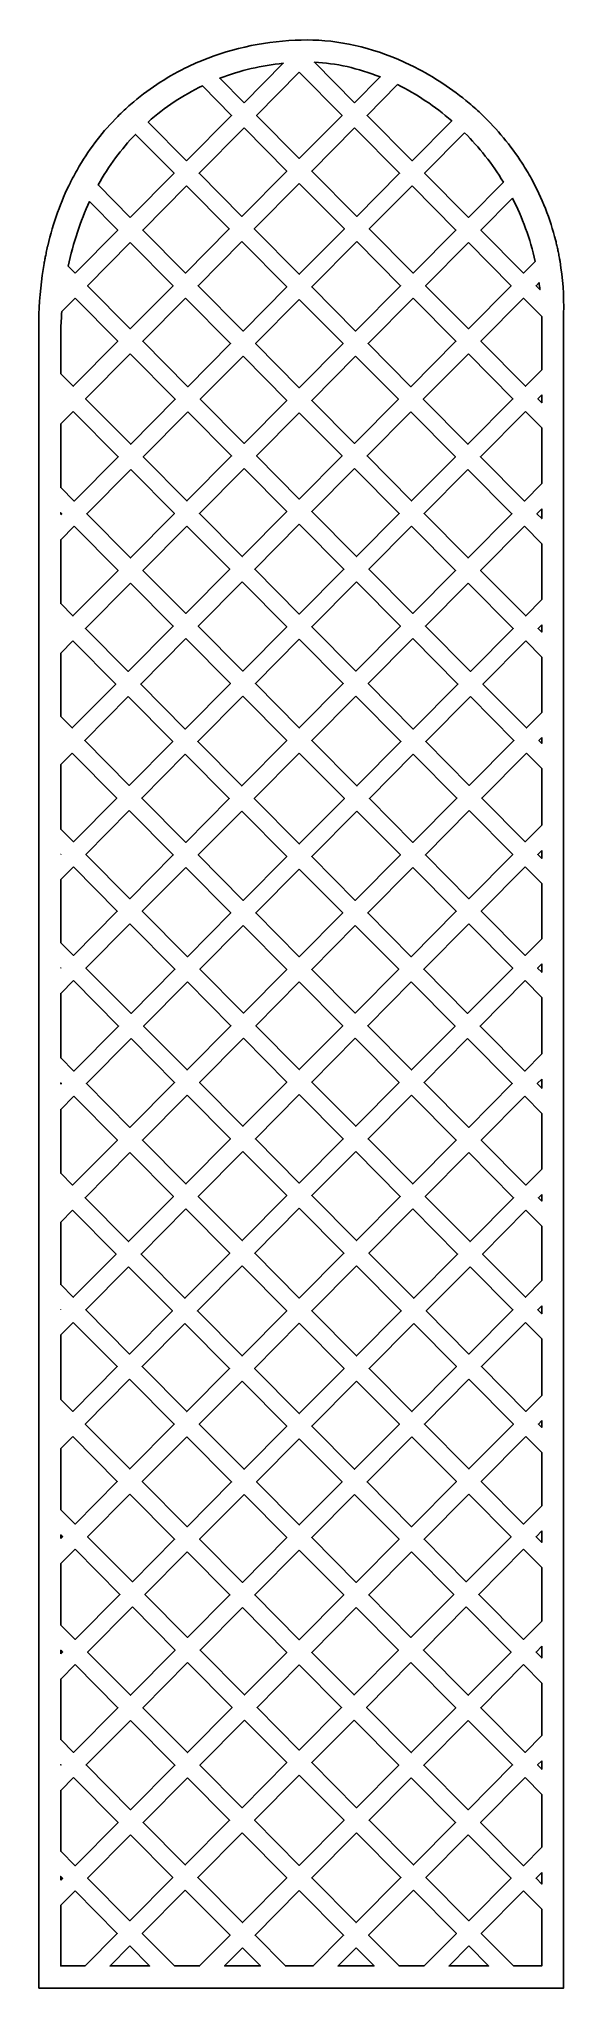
# Model space of a CAD drawing. Header units: centimetres. Extents: x -1.17 to 1.17, y -4.33 to 4.34.
import ezdxf

# ---------------------------------------------------------------- set-up
doc = ezdxf.new("R2010")
doc.units = ezdxf.units.CM
doc.header["$MEASUREMENT"] = 0
doc.layers.add('Layer 1', color=7, linetype='Continuous')

msp = doc.modelspace()

# ---------------------------------------------------------------- linework, layer by layer
at = {"layer": 'Layer 1', "color": 250}
for points, knots in [([(0.42919, 4.24564), (0.42919, 4.24564), (0.42921, 4.24565), (0.42921, 4.24565), (0.42921, 4.24565), (0.45477, 4.23488), (0.48018, 4.22312), (0.50535, 4.2104), (0.50535, 4.2104), (0.50535, 4.2104), (0.50532, 4.21037), (0.50532, 4.21037), (0.50532, 4.21037), (0.58981, 4.16765), (0.67159, 4.11407), (0.74717, 4.05026), (0.74717, 4.05026), (0.74717, 4.05026), (0.74721, 4.0503), (0.74721, 4.0503), (0.74721, 4.0503), (0.76723, 4.03341), (0.78685, 4.01584), (0.80594, 3.99752), (0.80594, 3.99752), (0.80594, 3.99752), (0.80585, 3.99744), (0.80585, 3.99744), (0.80585, 3.99744), (0.87172, 3.93421), (0.93164, 3.86261), (0.98294, 3.78313), (0.98294, 3.78313), (0.98294, 3.78313), (0.983, 3.78319), (0.983, 3.78319), (0.983, 3.78319), (0.99763, 3.76053), (1.01161, 3.73728), (1.02478, 3.71335), (1.02478, 3.71335), (1.02478, 3.71335), (1.02468, 3.71325), (1.02468, 3.71325), (1.02468, 3.71325), (1.07089, 3.62927), (1.10771, 3.53754), (1.13247, 3.4386), (1.13247, 3.4386), (1.13247, 3.4386), (1.13251, 3.43864), (1.13251, 3.43864), (1.13251, 3.43864), (1.13342, 3.43499), (1.13432, 3.43134), (1.1352, 3.42767), (1.1352, 3.42767), (1.13603, 3.42422), (1.13684, 3.42076), (1.13764, 3.41729), (1.13764, 3.41729), (1.13934, 3.40992), (1.14097, 3.40252), (1.14253, 3.39507), (1.14253, 3.39507), (1.1432, 3.39189), (1.14386, 3.3887), (1.1445, 3.38551), (1.1445, 3.38551), (1.14611, 3.37751), (1.14765, 3.36946), (1.1491, 3.36138), (1.1491, 3.36138), (1.14955, 3.3589), (1.14999, 3.35641), (1.15042, 3.35392), (1.15042, 3.35392), (1.15087, 3.35132), (1.15131, 3.34872), (1.15175, 3.34612), (1.15175, 3.34612), (1.15175, 3.34612), (1.15169, 3.34606), (1.15169, 3.34606), (1.15169, 3.34606), (1.16391, 3.27259), (1.16968, 3.19558), (1.16788, 3.11514), (1.16788, 3.11514), (1.16788, 3.11514), (1.16788, 3.11514), (1.16788, 3.11514), (1.16788, 3.11514), (1.16788, 3.11513), (1.16788, 3.11512), (1.16788, 3.11512), (1.16788, 3.11512), (1.16787, 3.11454), (1.16787, 3.11397), (1.16786, 3.1134), (1.16786, 3.1134), (1.16786, 3.11274), (1.16786, 3.11209), (1.16784, 3.11143), (1.16784, 3.11143), (1.16784, 3.11143), (1.16784, 3.00329), (1.16784, 3.00329), (1.16784, 3.00329), (1.16784, 3.00329), (1.16784, 2.96247), (1.16784, 2.96247), (1.16784, 2.96247), (1.16784, 2.96247), (1.16784, 2.85058), (1.16784, 2.85058), (1.16784, 2.85058), (1.16784, 2.85058), (1.16784, 2.62022), (1.16784, 2.62022), (1.16784, 2.62022), (1.16784, 2.62022), (1.16784, 2.50834), (1.16784, 2.50834), (1.16784, 2.50834), (1.16784, 2.50834), (1.16784, 2.45651), (1.16784, 2.45651), (1.16784, 2.45651), (1.16784, 2.45651), (1.16784, 2.34463), (1.16784, 2.34463), (1.16784, 2.34463), (1.16784, 2.34463), (1.16784, 2.10482), (1.16784, 2.10482), (1.16784, 2.10482), (1.16784, 2.10482), (1.16784, 1.99294), (1.16784, 1.99294), (1.16784, 1.99294), (1.16784, 1.99294), (1.16784, 1.94074), (1.16784, 1.94074), (1.16784, 1.94074), (1.16784, 1.94074), (1.16784, 1.82885), (1.16784, 1.82885), (1.16784, 1.82885), (1.16784, 1.82885), (1.16784, 1.6004), (1.16784, 1.6004), (1.16784, 1.6004), (1.16784, 1.6004), (1.16784, 1.48852), (1.16784, 1.48852), (1.16784, 1.48852), (1.16784, 1.48852), (1.16784, 1.43891), (1.16784, 1.43891), (1.16784, 1.43891), (1.16784, 1.43891), (1.16784, 1.32702), (1.16784, 1.32702), (1.16784, 1.32702), (1.16784, 1.32702), (1.16784, 1.10538), (1.16784, 1.10538), (1.16784, 1.10538), (1.16784, 1.10538), (1.16784, 0.9935), (1.16784, 0.9935), (1.16784, 0.9935), (1.16784, 0.9935), (1.16784, 0.93754), (1.16784, 0.93754), (1.16784, 0.93754), (1.16784, 0.93754), (1.16784, 0.82566), (1.16784, 0.82566), (1.16784, 0.82566), (1.16784, 0.82566), (1.16784, 0.59364), (1.16784, 0.59364), (1.16784, 0.59364), (1.16784, 0.59364), (1.16784, 0.48176), (1.16784, 0.48176), (1.16784, 0.48176), (1.16784, 0.48176), (1.16784, 0.43253), (1.16784, 0.43253), (1.16784, 0.43253), (1.16784, 0.43253), (1.16784, 0.32064), (1.16784, 0.32064), (1.16784, 0.32064), (1.16784, 0.32064), (1.16784, 0.08769), (1.16784, 0.08769), (1.16784, 0.08769), (1.16784, 0.08769), (1.16784, -0.02419), (1.16784, -0.02419), (1.16784, -0.02419), (1.16784, -0.02419), (1.16784, -0.07929), (1.16784, -0.07929), (1.16784, -0.07929), (1.16784, -0.07929), (1.16784, -0.19118), (1.16784, -0.19118), (1.16784, -0.19118), (1.16784, -0.19118), (1.16784, -0.42808), (1.16784, -0.42808), (1.16784, -0.42808), (1.16784, -0.42808), (1.16784, -0.46326), (1.16784, -0.46326), (1.16784, -0.46326), (1.16784, -0.46326), (1.16784, -0.59247), (1.16784, -0.59247), (1.16784, -0.59247), (1.16784, -0.59247), (1.16784, -0.70436), (1.16784, -0.70436), (1.16784, -0.70436), (1.16784, -0.70436), (1.16784, -0.92992), (1.16784, -0.92992), (1.16784, -0.92992), (1.16784, -0.92992), (1.16784, -1.02179), (1.16784, -1.02179), (1.16784, -1.02179), (1.16784, -1.02179), (1.16784, -1.08789), (1.16784, -1.08789), (1.16784, -1.08789), (1.16784, -1.08789), (1.16784, -1.19978), (1.16784, -1.19978), (1.16784, -1.19978), (1.16784, -1.19978), (1.16784, -1.43128), (1.16784, -1.43128), (1.16784, -1.43128), (1.16784, -1.43128), (1.16784, -1.54317), (1.16784, -1.54317), (1.16784, -1.54317), (1.16784, -1.54317), (1.16784, -1.59842), (1.16784, -1.59842), (1.16784, -1.59842), (1.16784, -1.59842), (1.16784, -1.7103), (1.16784, -1.7103), (1.16784, -1.7103), (1.16784, -1.7103), (1.16784, -1.93629), (1.16784, -1.93629), (1.16784, -1.93629), (1.16784, -1.93629), (1.16784, -2.04818), (1.16784, -2.04818), (1.16784, -2.04818), (1.16784, -2.04818), (1.16784, -2.08861), (1.16784, -2.08861), (1.16784, -2.08861), (1.16784, -2.08861), (1.16784, -2.2005), (1.16784, -2.2005), (1.16784, -2.2005), (1.16784, -2.2005), (1.16784, -2.44811), (1.16784, -2.44811), (1.16784, -2.44811), (1.16784, -2.44811), (1.16784, -2.49356), (1.16784, -2.49356), (1.16784, -2.49356), (1.16784, -2.49356), (1.16784, -2.60179), (1.16784, -2.60179), (1.16784, -2.60179), (1.16784, -2.60179), (1.16784, -2.71368), (1.16784, -2.71368), (1.16784, -2.71368), (1.16784, -2.71368), (1.16784, -2.96129), (1.16784, -2.96129), (1.16784, -2.96129), (1.16784, -2.96129), (1.16784, -3.07318), (1.16784, -3.07318), (1.16784, -3.07318), (1.16784, -3.07318), (1.16784, -3.11074), (1.16784, -3.11074), (1.16784, -3.11074), (1.16784, -3.11074), (1.16784, -3.22263), (1.16784, -3.22263), (1.16784, -3.22263), (1.16784, -3.22263), (1.16784, -3.60774), (1.16784, -3.60774), (1.16784, -3.60774), (1.16784, -3.60774), (1.16784, -3.71963), (1.16784, -3.71963), (1.16784, -3.71963), (1.16784, -3.71963), (1.16784, -3.96724), (1.16784, -3.96724), (1.16784, -3.96724), (1.16784, -3.96724), (1.16784, -3.99634), (1.16784, -3.99634), (1.16784, -3.99634), (1.16784, -3.99634), (1.16784, -4.33143), (1.16784, -4.33143), (1.16784, -4.33143), (1.16784, -4.33143), (1.04264, -4.33143), (1.04264, -4.33143), (1.04264, -4.33143), (1.04264, -4.33143), (0.93147, -4.33143), (0.93147, -4.33143), (0.93147, -4.33143), (0.93147, -4.33143), (0.55996, -4.33143), (0.55996, -4.33143), (0.55996, -4.33143), (0.55996, -4.33143), (0.53275, -4.33143), (0.53275, -4.33143), (0.53275, -4.33143), (0.53275, -4.33143), (0.44879, -4.33143), (0.44879, -4.33143), (0.44879, -4.33143), (0.44879, -4.33143), (0.42158, -4.33143), (0.42158, -4.33143), (0.42158, -4.33143), (0.42158, -4.33143), (0.06614, -4.33143), (0.06614, -4.33143), (0.06614, -4.33143), (0.06614, -4.33143), (0.02705, -4.33143), (0.02705, -4.33143), (0.02705, -4.33143), (0.02705, -4.33143), (-0.04503, -4.33143), (-0.04503, -4.33143), (-0.04503, -4.33143), (-0.04503, -4.33143), (-0.08412, -4.33143), (-0.08412, -4.33143), (-0.08412, -4.33143), (-0.08412, -4.33143), (-0.43955, -4.33143), (-0.43955, -4.33143), (-0.43955, -4.33143), (-0.43955, -4.33143), (-0.46677, -4.33143), (-0.46677, -4.33143), (-0.46677, -4.33143), (-0.46677, -4.33143), (-0.55072, -4.33143), (-0.55072, -4.33143), (-0.55072, -4.33143), (-0.55072, -4.33143), (-0.57794, -4.33143), (-0.57794, -4.33143), (-0.57794, -4.33143), (-0.57794, -4.33143), (-0.94945, -4.33143), (-0.94945, -4.33143), (-0.94945, -4.33143), (-0.94945, -4.33143), (-1.06062, -4.33143), (-1.06062, -4.33143), (-1.06062, -4.33143), (-1.06062, -4.33143), (-1.16821, -4.33143), (-1.16821, -4.33143), (-1.16821, -4.33143), (-1.16821, -4.33143), (-1.16821, -4.01424), (-1.16821, -4.01424), (-1.16821, -4.01424), (-1.16821, -4.01424), (-1.16821, -3.94952), (-1.16821, -3.94952), (-1.16821, -3.94952), (-1.16821, -3.94952), (-1.16821, -3.73735), (-1.16821, -3.73735), (-1.16821, -3.73735), (-1.16821, -3.73735), (-1.16821, -3.62546), (-1.16821, -3.62546), (-1.16821, -3.62546), (-1.16821, -3.62546), (-1.16821, -3.45486), (-1.16821, -3.45486), (-1.16821, -3.45486), (-1.16821, -3.45486), (-1.16821, -3.43899), (-1.16821, -3.43899), (-1.16821, -3.43899), (-1.16821, -3.43899), (-1.16821, -3.24035), (-1.16821, -3.24035), (-1.16821, -3.24035), (-1.16821, -3.24035), (-1.16821, -3.12846), (-1.16821, -3.12846), (-1.16821, -3.12846), (-1.16821, -3.12846), (-1.16821, -3.05546), (-1.16821, -3.05546), (-1.16821, -3.05546), (-1.16821, -3.05546), (-1.16821, -2.94357), (-1.16821, -2.94357), (-1.16821, -2.94357), (-1.16821, -2.94357), (-1.16821, -2.7314), (-1.16821, -2.7314), (-1.16821, -2.7314), (-1.16821, -2.7314), (-1.16821, -2.61951), (-1.16821, -2.61951), (-1.16821, -2.61951), (-1.16821, -2.61951), (-1.16821, -2.51146), (-1.16821, -2.51146), (-1.16821, -2.51146), (-1.16821, -2.51146), (-1.16821, -2.43039), (-1.16821, -2.43039), (-1.16821, -2.43039), (-1.16821, -2.43039), (-1.16821, -2.21822), (-1.16821, -2.21822), (-1.16821, -2.21822), (-1.16821, -2.21822), (-1.16821, -2.10633), (-1.16821, -2.10633), (-1.16821, -2.10633), (-1.16821, -2.10633), (-1.16821, -2.03046), (-1.16821, -2.03046), (-1.16821, -2.03046), (-1.16821, -2.03046), (-1.16821, -1.91857), (-1.16821, -1.91857), (-1.16821, -1.91857), (-1.16821, -1.91857), (-1.16821, -1.72802), (-1.16821, -1.72802), (-1.16821, -1.72802), (-1.16821, -1.72802), (-1.16821, -1.61614), (-1.16821, -1.61614), (-1.16821, -1.61614), (-1.16821, -1.61614), (-1.16821, -1.52545), (-1.16821, -1.52545), (-1.16821, -1.52545), (-1.16821, -1.52545), (-1.16821, -1.41356), (-1.16821, -1.41356), (-1.16821, -1.41356), (-1.16821, -1.41356), (-1.16821, -1.2175), (-1.16821, -1.2175), (-1.16821, -1.2175), (-1.16821, -1.2175), (-1.16821, -1.10561), (-1.16821, -1.10561), (-1.16821, -1.10561), (-1.16821, -1.10561), (-1.16821, -1.02408), (-1.16821, -1.02408), (-1.16821, -1.02408), (-1.16821, -1.02408), (-1.16821, -0.9122), (-1.16821, -0.9122), (-1.16821, -0.9122), (-1.16821, -0.9122), (-1.16821, -0.72208), (-1.16821, -0.72208), (-1.16821, -0.72208), (-1.16821, -0.72208), (-1.16821, -0.61019), (-1.16821, -0.61019), (-1.16821, -0.61019), (-1.16821, -0.61019), (-1.16821, -0.48117), (-1.16821, -0.48117), (-1.16821, -0.48117), (-1.16821, -0.48117), (-1.16821, -0.41036), (-1.16821, -0.41036), (-1.16821, -0.41036), (-1.16821, -0.41036), (-1.16821, -0.2089), (-1.16821, -0.2089), (-1.16821, -0.2089), (-1.16821, -0.2089), (-1.16821, -0.09701), (-1.16821, -0.09701), (-1.16821, -0.09701), (-1.16821, -0.09701), (-1.16821, -0.00647), (-1.16821, -0.00647), (-1.16821, -0.00647), (-1.16821, -0.00647), (-1.16821, 0.10541), (-1.16821, 0.10541), (-1.16821, 0.10541), (-1.16821, 0.10541), (-1.16821, 0.30292), (-1.16821, 0.30292), (-1.16821, 0.30292), (-1.16821, 0.30292), (-1.16821, 0.41481), (-1.16821, 0.41481), (-1.16821, 0.41481), (-1.16821, 0.41481), (-1.16821, 0.49948), (-1.16821, 0.49948), (-1.16821, 0.49948), (-1.16821, 0.49948), (-1.16821, 0.61136), (-1.16821, 0.61136), (-1.16821, 0.61136), (-1.16821, 0.61136), (-1.16821, 0.80794), (-1.16821, 0.80794), (-1.16821, 0.80794), (-1.16821, 0.80794), (-1.16821, 0.91982), (-1.16821, 0.91982), (-1.16821, 0.91982), (-1.16821, 0.91982), (-1.16821, 1.01122), (-1.16821, 1.01122), (-1.16821, 1.01122), (-1.16821, 1.01122), (-1.16821, 1.1231), (-1.16821, 1.1231), (-1.16821, 1.1231), (-1.16821, 1.1231), (-1.16821, 1.3093), (-1.16821, 1.3093), (-1.16821, 1.3093), (-1.16821, 1.3093), (-1.16821, 1.42119), (-1.16821, 1.42119), (-1.16821, 1.42119), (-1.16821, 1.42119), (-1.16821, 1.50624), (-1.16821, 1.50624), (-1.16821, 1.50624), (-1.16821, 1.50624), (-1.16821, 1.61812), (-1.16821, 1.61812), (-1.16821, 1.61812), (-1.16821, 1.61812), (-1.16821, 1.81113), (-1.16821, 1.81113), (-1.16821, 1.81113), (-1.16821, 1.81113), (-1.16821, 1.92302), (-1.16821, 1.92302), (-1.16821, 1.92302), (-1.16821, 1.92302), (-1.16821, 2.01066), (-1.16821, 2.01066), (-1.16821, 2.01066), (-1.16821, 2.01066), (-1.16821, 2.12254), (-1.16821, 2.12254), (-1.16821, 2.12254), (-1.16821, 2.12254), (-1.16821, 2.32691), (-1.16821, 2.32691), (-1.16821, 2.32691), (-1.16821, 2.32691), (-1.16821, 2.4388), (-1.16821, 2.4388), (-1.16821, 2.4388), (-1.16821, 2.4388), (-1.16821, 2.52606), (-1.16821, 2.52606), (-1.16821, 2.52606), (-1.16821, 2.52606), (-1.16821, 2.63794), (-1.16821, 2.63794), (-1.16821, 2.63794), (-1.16821, 2.63794), (-1.16821, 2.83286), (-1.16821, 2.83286), (-1.16821, 2.83286), (-1.16821, 2.83286), (-1.16821, 2.94475), (-1.16821, 2.94475), (-1.16821, 2.94475), (-1.16821, 2.94475), (-1.16821, 3.02101), (-1.16821, 3.02101), (-1.16821, 3.02101), (-1.16821, 3.02101), (-1.16821, 3.11144), (-1.16821, 3.11144), (-1.16821, 3.11144), (-1.16554, 3.19085), (-1.1576, 3.26618), (-1.14502, 3.33757), (-1.14502, 3.33757), (-1.14391, 3.34385), (-1.14277, 3.3501), (-1.14158, 3.35632), (-1.14158, 3.35632), (-1.14041, 3.36252), (-1.13919, 3.36868), (-1.13794, 3.37482), (-1.13794, 3.37482), (-1.13714, 3.37879), (-1.13631, 3.38274), (-1.13548, 3.38668), (-1.13548, 3.38668), (-1.13355, 3.39578), (-1.13154, 3.40481), (-1.12946, 3.41377), (-1.12946, 3.41377), (-1.12925, 3.41463), (-1.12905, 3.4155), (-1.12885, 3.41636), (-1.12885, 3.41636), (-1.10474, 3.51928), (-1.07042, 3.61317), (-1.02776, 3.69826), (-1.02776, 3.69826), (-1.02776, 3.69826), (-1.02785, 3.69835), (-1.02785, 3.69835), (-1.02785, 3.69835), (-1.0154, 3.72317), (-1.00221, 3.7472), (-0.98838, 3.77052), (-0.98838, 3.77052), (-0.98838, 3.77052), (-0.98837, 3.7705), (-0.98837, 3.7705), (-0.98837, 3.7705), (-0.93921, 3.85344), (-0.88158, 3.9269), (-0.81752, 3.99109), (-0.81752, 3.99109), (-0.81752, 3.99109), (-0.81756, 3.99112), (-0.81756, 3.99112), (-0.81756, 3.99112), (-0.79886, 4.00985), (-0.77964, 4.02782), (-0.75989, 4.04497), (-0.75989, 4.04497), (-0.75989, 4.04497), (-0.75984, 4.04492), (-0.75984, 4.04492), (-0.75984, 4.04492), (-0.68554, 4.10949), (-0.60416, 4.16291), (-0.51837, 4.20541), (-0.51837, 4.20541), (-0.51837, 4.20541), (-0.51839, 4.20542), (-0.51839, 4.20542), (-0.51839, 4.20542), (-0.49317, 4.21791), (-0.46758, 4.22948), (-0.44166, 4.24009), (-0.44166, 4.24009), (-0.44166, 4.24009), (-0.44163, 4.24006), (-0.44163, 4.24006), (-0.44163, 4.24006), (-0.30019, 4.29797), (-0.1494, 4.32797), (-0.00018, 4.33092), (-0.00018, 4.33092), (0.13673, 4.33579), (0.28533, 4.30629), (0.42919, 4.24564)], [0, 0, 0, 0, 0.005618, 0.005618, 0.005618, 0.005618, 0.011236, 0.011236, 0.011236, 0.011236, 0.0168539, 0.0168539, 0.0168539, 0.0168539, 0.0224719, 0.0224719, 0.0224719, 0.0224719, 0.0280899, 0.0280899, 0.0280899, 0.0280899, 0.0337079, 0.0337079, 0.0337079, 0.0337079, 0.0393258, 0.0393258, 0.0393258, 0.0393258, 0.0449438, 0.0449438, 0.0449438, 0.0449438, 0.0505618, 0.0505618, 0.0505618, 0.0505618, 0.0561798, 0.0561798, 0.0561798, 0.0561798, 0.0617978, 0.0617978, 0.0617978, 0.0617978, 0.0674157, 0.0674157, 0.0674157, 0.0674157, 0.0730337, 0.0730337, 0.0730337, 0.0730337, 0.0786517, 0.0786517, 0.0786517, 0.0786517, 0.0842697, 0.0842697, 0.0842697, 0.0842697, 0.0898876, 0.0898876, 0.0898876, 0.0898876, 0.0955056, 0.0955056, 0.0955056, 0.0955056, 0.1011236, 0.1011236, 0.1011236, 0.1011236, 0.1067416, 0.1067416, 0.1067416, 0.1067416, 0.1123596, 0.1123596, 0.1123596, 0.1123596, 0.1179775, 0.1179775, 0.1179775, 0.1179775, 0.1235955, 0.1235955, 0.1235955, 0.1235955, 0.1292135, 0.1292135, 0.1292135, 0.1292135, 0.1348315, 0.1348315, 0.1348315, 0.1348315, 0.1404494, 0.1404494, 0.1404494, 0.1404494, 0.1460674, 0.1460674, 0.1460674, 0.1460674, 0.1516854, 0.1516854, 0.1516854, 0.1516854, 0.1573034, 0.1573034, 0.1573034, 0.1573034, 0.1629213, 0.1629213, 0.1629213, 0.1629213, 0.1685393, 0.1685393, 0.1685393, 0.1685393, 0.1741573, 0.1741573, 0.1741573, 0.1741573, 0.1797753, 0.1797753, 0.1797753, 0.1797753, 0.1853933, 0.1853933, 0.1853933, 0.1853933, 0.1910112, 0.1910112, 0.1910112, 0.1910112, 0.1966292, 0.1966292, 0.1966292, 0.1966292, 0.2022472, 0.2022472, 0.2022472, 0.2022472, 0.2078652, 0.2078652, 0.2078652, 0.2078652, 0.2134831, 0.2134831, 0.2134831, 0.2134831, 0.2191011, 0.2191011, 0.2191011, 0.2191011, 0.2247191, 0.2247191, 0.2247191, 0.2247191, 0.2303371, 0.2303371, 0.2303371, 0.2303371, 0.2359551, 0.2359551, 0.2359551, 0.2359551, 0.241573, 0.241573, 0.241573, 0.241573, 0.247191, 0.247191, 0.247191, 0.247191, 0.252809, 0.252809, 0.252809, 0.252809, 0.258427, 0.258427, 0.258427, 0.258427, 0.2640449, 0.2640449, 0.2640449, 0.2640449, 0.2696629, 0.2696629, 0.2696629, 0.2696629, 0.2752809, 0.2752809, 0.2752809, 0.2752809, 0.2808989, 0.2808989, 0.2808989, 0.2808989, 0.2865169, 0.2865169, 0.2865169, 0.2865169, 0.2921348, 0.2921348, 0.2921348, 0.2921348, 0.2977528, 0.2977528, 0.2977528, 0.2977528, 0.3033708, 0.3033708, 0.3033708, 0.3033708, 0.3089888, 0.3089888, 0.3089888, 0.3089888, 0.3146067, 0.3146067, 0.3146067, 0.3146067, 0.3202247, 0.3202247, 0.3202247, 0.3202247, 0.3258427, 0.3258427, 0.3258427, 0.3258427, 0.3314607, 0.3314607, 0.3314607, 0.3314607, 0.3370787, 0.3370787, 0.3370787, 0.3370787, 0.3426966, 0.3426966, 0.3426966, 0.3426966, 0.3483146, 0.3483146, 0.3483146, 0.3483146, 0.3539326, 0.3539326, 0.3539326, 0.3539326, 0.3595506, 0.3595506, 0.3595506, 0.3595506, 0.3651685, 0.3651685, 0.3651685, 0.3651685, 0.3707865, 0.3707865, 0.3707865, 0.3707865, 0.3764045, 0.3764045, 0.3764045, 0.3764045, 0.3820225, 0.3820225, 0.3820225, 0.3820225, 0.3876404, 0.3876404, 0.3876404, 0.3876404, 0.3932584, 0.3932584, 0.3932584, 0.3932584, 0.3988764, 0.3988764, 0.3988764, 0.3988764, 0.4044944, 0.4044944, 0.4044944, 0.4044944, 0.4101124, 0.4101124, 0.4101124, 0.4101124, 0.4157303, 0.4157303, 0.4157303, 0.4157303, 0.4213483, 0.4213483, 0.4213483, 0.4213483, 0.4269663, 0.4269663, 0.4269663, 0.4269663, 0.4325843, 0.4325843, 0.4325843, 0.4325843, 0.4382022, 0.4382022, 0.4382022, 0.4382022, 0.4438202, 0.4438202, 0.4438202, 0.4438202, 0.4494382, 0.4494382, 0.4494382, 0.4494382, 0.4550562, 0.4550562, 0.4550562, 0.4550562, 0.4606742, 0.4606742, 0.4606742, 0.4606742, 0.4662921, 0.4662921, 0.4662921, 0.4662921, 0.4719101, 0.4719101, 0.4719101, 0.4719101, 0.4775281, 0.4775281, 0.4775281, 0.4775281, 0.4831461, 0.4831461, 0.4831461, 0.4831461, 0.488764, 0.488764, 0.488764, 0.488764, 0.494382, 0.494382, 0.494382, 0.494382, 0.5, 0.5, 0.5, 0.5, 0.505618, 0.505618, 0.505618, 0.505618, 0.511236, 0.511236, 0.511236, 0.511236, 0.5168539, 0.5168539, 0.5168539, 0.5168539, 0.5224719, 0.5224719, 0.5224719, 0.5224719, 0.5280899, 0.5280899, 0.5280899, 0.5280899, 0.5337079, 0.5337079, 0.5337079, 0.5337079, 0.5393258, 0.5393258, 0.5393258, 0.5393258, 0.5449438, 0.5449438, 0.5449438, 0.5449438, 0.5505618, 0.5505618, 0.5505618, 0.5505618, 0.5561798, 0.5561798, 0.5561798, 0.5561798, 0.5617978, 0.5617978, 0.5617978, 0.5617978, 0.5674157, 0.5674157, 0.5674157, 0.5674157, 0.5730337, 0.5730337, 0.5730337, 0.5730337, 0.5786517, 0.5786517, 0.5786517, 0.5786517, 0.5842697, 0.5842697, 0.5842697, 0.5842697, 0.5898876, 0.5898876, 0.5898876, 0.5898876, 0.5955056, 0.5955056, 0.5955056, 0.5955056, 0.6011236, 0.6011236, 0.6011236, 0.6011236, 0.6067416, 0.6067416, 0.6067416, 0.6067416, 0.6123596, 0.6123596, 0.6123596, 0.6123596, 0.6179775, 0.6179775, 0.6179775, 0.6179775, 0.6235955, 0.6235955, 0.6235955, 0.6235955, 0.6292135, 0.6292135, 0.6292135, 0.6292135, 0.6348315, 0.6348315, 0.6348315, 0.6348315, 0.6404494, 0.6404494, 0.6404494, 0.6404494, 0.6460674, 0.6460674, 0.6460674, 0.6460674, 0.6516854, 0.6516854, 0.6516854, 0.6516854, 0.6573034, 0.6573034, 0.6573034, 0.6573034, 0.6629213, 0.6629213, 0.6629213, 0.6629213, 0.6685393, 0.6685393, 0.6685393, 0.6685393, 0.6741573, 0.6741573, 0.6741573, 0.6741573, 0.6797753, 0.6797753, 0.6797753, 0.6797753, 0.6853933, 0.6853933, 0.6853933, 0.6853933, 0.6910112, 0.6910112, 0.6910112, 0.6910112, 0.6966292, 0.6966292, 0.6966292, 0.6966292, 0.7022472, 0.7022472, 0.7022472, 0.7022472, 0.7078652, 0.7078652, 0.7078652, 0.7078652, 0.7134831, 0.7134831, 0.7134831, 0.7134831, 0.7191011, 0.7191011, 0.7191011, 0.7191011, 0.7247191, 0.7247191, 0.7247191, 0.7247191, 0.7303371, 0.7303371, 0.7303371, 0.7303371, 0.7359551, 0.7359551, 0.7359551, 0.7359551, 0.741573, 0.741573, 0.741573, 0.741573, 0.747191, 0.747191, 0.747191, 0.747191, 0.752809, 0.752809, 0.752809, 0.752809, 0.758427, 0.758427, 0.758427, 0.758427, 0.7640449, 0.7640449, 0.7640449, 0.7640449, 0.7696629, 0.7696629, 0.7696629, 0.7696629, 0.7752809, 0.7752809, 0.7752809, 0.7752809, 0.7808989, 0.7808989, 0.7808989, 0.7808989, 0.7865169, 0.7865169, 0.7865169, 0.7865169, 0.7921348, 0.7921348, 0.7921348, 0.7921348, 0.7977528, 0.7977528, 0.7977528, 0.7977528, 0.8033708, 0.8033708, 0.8033708, 0.8033708, 0.8089888, 0.8089888, 0.8089888, 0.8089888, 0.8146067, 0.8146067, 0.8146067, 0.8146067, 0.8202247, 0.8202247, 0.8202247, 0.8202247, 0.8258427, 0.8258427, 0.8258427, 0.8258427, 0.8314607, 0.8314607, 0.8314607, 0.8314607, 0.8370787, 0.8370787, 0.8370787, 0.8370787, 0.8426966, 0.8426966, 0.8426966, 0.8426966, 0.8483146, 0.8483146, 0.8483146, 0.8483146, 0.8539326, 0.8539326, 0.8539326, 0.8539326, 0.8595506, 0.8595506, 0.8595506, 0.8595506, 0.8651685, 0.8651685, 0.8651685, 0.8651685, 0.8707865, 0.8707865, 0.8707865, 0.8707865, 0.8764045, 0.8764045, 0.8764045, 0.8764045, 0.8820225, 0.8820225, 0.8820225, 0.8820225, 0.8876404, 0.8876404, 0.8876404, 0.8876404, 0.8932584, 0.8932584, 0.8932584, 0.8932584, 0.8988764, 0.8988764, 0.8988764, 0.8988764, 0.9044944, 0.9044944, 0.9044944, 0.9044944, 0.9101124, 0.9101124, 0.9101124, 0.9101124, 0.9157303, 0.9157303, 0.9157303, 0.9157303, 0.9213483, 0.9213483, 0.9213483, 0.9213483, 0.9269663, 0.9269663, 0.9269663, 0.9269663, 0.9325843, 0.9325843, 0.9325843, 0.9325843, 0.9382022, 0.9382022, 0.9382022, 0.9382022, 0.9438202, 0.9438202, 0.9438202, 0.9438202, 0.9494382, 0.9494382, 0.9494382, 0.9494382, 0.9550562, 0.9550562, 0.9550562, 0.9550562, 0.9606742, 0.9606742, 0.9606742, 0.9606742, 0.9662921, 0.9662921, 0.9662921, 0.9662921, 0.9719101, 0.9719101, 0.9719101, 0.9719101, 0.9775281, 0.9775281, 0.9775281, 0.9775281, 0.9831461, 0.9831461, 0.9831461, 0.9831461, 0.988764, 0.988764, 0.988764, 0.988764, 1, 1, 1, 1]), ([(-0.25488, 4.05211), (-0.25488, 4.05211), (-0.08035, 4.22777), (-0.08035, 4.22777), (-0.08035, 4.22777), (-0.17594, 4.21853), (-0.27129, 4.19634), (-0.36298, 4.1609), (-0.36298, 4.1609), (-0.36298, 4.1609), (-0.25488, 4.05211), (-0.25488, 4.05211)], [0, 0, 0, 0, 0.25, 0.25, 0.25, 0.25, 0.5, 0.5, 0.5, 0.5, 1, 1, 1, 1]), ([(-0.00899, 4.1877), (-0.00899, 4.1877), (-0.1993, 3.99617), (-0.1993, 3.99617), (-0.1993, 3.99617), (-0.1993, 3.99617), (-0.00899, 3.80463), (-0.00899, 3.80463), (-0.00899, 3.80463), (-0.00899, 3.80463), (0.18132, 3.99617), (0.18132, 3.99617), (0.18132, 3.99617), (0.18132, 3.99617), (-0.00899, 4.1877), (-0.00899, 4.1877)], [0, 0, 0, 0, 0.2, 0.2, 0.2, 0.2, 0.4, 0.4, 0.4, 0.4, 0.6, 0.6, 0.6, 0.6, 1, 1, 1, 1]), ([(0.23691, 4.05211), (0.23691, 4.05211), (0.35106, 4.167), (0.35106, 4.167), (0.35106, 4.167), (0.25281, 4.20607), (0.15305, 4.22825), (0.05791, 4.23226), (0.05791, 4.23226), (0.05791, 4.23226), (0.23691, 4.05211), (0.23691, 4.05211)], [0, 0, 0, 0, 0.25, 0.25, 0.25, 0.25, 0.5, 0.5, 0.5, 0.5, 1, 1, 1, 1]), ([(-0.51093, 3.79441), (-0.51093, 3.79441), (-0.31047, 3.99617), (-0.31047, 3.99617), (-0.31047, 3.99617), (-0.31047, 3.99617), (-0.44069, 4.12723), (-0.44069, 4.12723), (-0.44069, 4.12723), (-0.52632, 4.08596), (-0.60769, 4.03244), (-0.6818, 3.96638), (-0.6818, 3.96638), (-0.6818, 3.96638), (-0.51093, 3.79441), (-0.51093, 3.79441)], [0, 0, 0, 0, 0.2, 0.2, 0.2, 0.2, 0.4, 0.4, 0.4, 0.4, 0.6, 0.6, 0.6, 0.6, 1, 1, 1, 1]), ([(0.42815, 4.1327), (0.42815, 4.1327), (0.29249, 3.99617), (0.29249, 3.99617), (0.29249, 3.99617), (0.29249, 3.99617), (0.49295, 3.79441), (0.49295, 3.79441), (0.49295, 3.79441), (0.49295, 3.79441), (0.66931, 3.9719), (0.66931, 3.9719), (0.66931, 3.9719), (0.5939, 4.03737), (0.51219, 4.09125), (0.42815, 4.1327)], [0, 0, 0, 0, 0.2, 0.2, 0.2, 0.2, 0.4, 0.4, 0.4, 0.4, 0.6, 0.6, 0.6, 0.6, 1, 1, 1, 1]), ([(-0.76153, 3.5422), (-0.76153, 3.5422), (-0.56652, 3.73847), (-0.56652, 3.73847), (-0.56652, 3.73847), (-0.56652, 3.73847), (-0.73866, 3.91172), (-0.73866, 3.91172), (-0.73866, 3.91172), (-0.80126, 3.8468), (-0.85743, 3.77184), (-0.90502, 3.68661), (-0.90502, 3.68661), (-0.90502, 3.68661), (-0.76153, 3.5422), (-0.76153, 3.5422)], [0, 0, 0, 0, 0.2, 0.2, 0.2, 0.2, 0.4, 0.4, 0.4, 0.4, 0.6, 0.6, 0.6, 0.6, 1, 1, 1, 1]), ([(-0.25488, 3.94022), (-0.25488, 3.94022), (-0.45535, 3.73847), (-0.45535, 3.73847), (-0.45535, 3.73847), (-0.45535, 3.73847), (-0.26504, 3.54693), (-0.26504, 3.54693), (-0.26504, 3.54693), (-0.26504, 3.54693), (-0.06457, 3.74869), (-0.06457, 3.74869), (-0.06457, 3.74869), (-0.06457, 3.74869), (-0.25488, 3.94022), (-0.25488, 3.94022)], [0, 0, 0, 0, 0.2, 0.2, 0.2, 0.2, 0.4, 0.4, 0.4, 0.4, 0.6, 0.6, 0.6, 0.6, 1, 1, 1, 1]), ([(0.23691, 3.94022), (0.23691, 3.94022), (0.0466, 3.74869), (0.0466, 3.74869), (0.0466, 3.74869), (0.0466, 3.74869), (0.24706, 3.54693), (0.24706, 3.54693), (0.24706, 3.54693), (0.24706, 3.54693), (0.43737, 3.73847), (0.43737, 3.73847), (0.43737, 3.73847), (0.43737, 3.73847), (0.23691, 3.94022), (0.23691, 3.94022)], [0, 0, 0, 0, 0.2, 0.2, 0.2, 0.2, 0.4, 0.4, 0.4, 0.4, 0.6, 0.6, 0.6, 0.6, 1, 1, 1, 1]), ([(0.72711, 3.91819), (0.72711, 3.91819), (0.54854, 3.73847), (0.54854, 3.73847), (0.54854, 3.73847), (0.54854, 3.73847), (0.74355, 3.5422), (0.74355, 3.5422), (0.74355, 3.5422), (0.74355, 3.5422), (0.89965, 3.69931), (0.89965, 3.69931), (0.89965, 3.69931), (0.84993, 3.78101), (0.79147, 3.85417), (0.72711, 3.91819)], [0, 0, 0, 0, 0.2, 0.2, 0.2, 0.2, 0.4, 0.4, 0.4, 0.4, 0.6, 0.6, 0.6, 0.6, 1, 1, 1, 1]), ([(-0.51093, 3.68252), (-0.51093, 3.68252), (-0.70594, 3.48626), (-0.70594, 3.48626), (-0.70594, 3.48626), (-0.70594, 3.48626), (-0.51563, 3.29472), (-0.51563, 3.29472), (-0.51563, 3.29472), (-0.51563, 3.29472), (-0.32062, 3.49099), (-0.32062, 3.49099), (-0.32062, 3.49099), (-0.32062, 3.49099), (-0.51093, 3.68252), (-0.51093, 3.68252)], [0, 0, 0, 0, 0.2, 0.2, 0.2, 0.2, 0.4, 0.4, 0.4, 0.4, 0.6, 0.6, 0.6, 0.6, 1, 1, 1, 1]), ([(-0.00899, 3.69275), (-0.00899, 3.69275), (-0.20945, 3.49099), (-0.20945, 3.49099), (-0.20945, 3.49099), (-0.20945, 3.49099), (-0.00899, 3.28924), (-0.00899, 3.28924), (-0.00899, 3.28924), (-0.00899, 3.28924), (0.19148, 3.49099), (0.19148, 3.49099), (0.19148, 3.49099), (0.19148, 3.49099), (-0.00899, 3.69275), (-0.00899, 3.69275)], [0, 0, 0, 0, 0.2, 0.2, 0.2, 0.2, 0.4, 0.4, 0.4, 0.4, 0.6, 0.6, 0.6, 0.6, 1, 1, 1, 1]), ([(0.49295, 3.68252), (0.49295, 3.68252), (0.30265, 3.49099), (0.30265, 3.49099), (0.30265, 3.49099), (0.30265, 3.49099), (0.49766, 3.29472), (0.49766, 3.29472), (0.49766, 3.29472), (0.49766, 3.29472), (0.68797, 3.48626), (0.68797, 3.48626), (0.68797, 3.48626), (0.68797, 3.48626), (0.49295, 3.68252), (0.49295, 3.68252)], [0, 0, 0, 0, 0.2, 0.2, 0.2, 0.2, 0.4, 0.4, 0.4, 0.4, 0.6, 0.6, 0.6, 0.6, 1, 1, 1, 1]), ([(-1.00746, 3.29469), (-1.00746, 3.29469), (-0.81711, 3.48626), (-0.81711, 3.48626), (-0.81711, 3.48626), (-0.81711, 3.48626), (-0.94286, 3.61282), (-0.94286, 3.61282), (-0.94286, 3.61282), (-0.9834, 3.52631), (-1.01566, 3.43051), (-1.03776, 3.32518), (-1.03776, 3.32518), (-1.03776, 3.32518), (-1.00746, 3.29469), (-1.00746, 3.29469)], [0, 0, 0, 0, 0.2, 0.2, 0.2, 0.2, 0.4, 0.4, 0.4, 0.4, 0.6, 0.6, 0.6, 0.6, 1, 1, 1, 1]), ([(0.93978, 3.62781), (0.93978, 3.62781), (0.79914, 3.48626), (0.79914, 3.48626), (0.79914, 3.48626), (0.79914, 3.48626), (0.98948, 3.29469), (0.98948, 3.29469), (0.98948, 3.29469), (0.98948, 3.29469), (1.0412, 3.34674), (1.0412, 3.34674), (1.0412, 3.34674), (1.01862, 3.44827), (0.98389, 3.54215), (0.93978, 3.62781)], [0, 0, 0, 0, 0.2, 0.2, 0.2, 0.2, 0.4, 0.4, 0.4, 0.4, 0.6, 0.6, 0.6, 0.6, 1, 1, 1, 1]), ([(-0.76153, 3.43031), (-0.76153, 3.43031), (-0.95187, 3.23875), (-0.95187, 3.23875), (-0.95187, 3.23875), (-0.95187, 3.23875), (-0.76156, 3.04721), (-0.76156, 3.04721), (-0.76156, 3.04721), (-0.76156, 3.04721), (-0.57122, 3.23878), (-0.57122, 3.23878), (-0.57122, 3.23878), (-0.57122, 3.23878), (-0.76153, 3.43031), (-0.76153, 3.43031)], [0, 0, 0, 0, 0.2, 0.2, 0.2, 0.2, 0.4, 0.4, 0.4, 0.4, 0.6, 0.6, 0.6, 0.6, 1, 1, 1, 1]), ([(-0.26504, 3.43505), (-0.26504, 3.43505), (-0.46005, 3.23878), (-0.46005, 3.23878), (-0.46005, 3.23878), (-0.46005, 3.23878), (-0.25958, 3.03702), (-0.25958, 3.03702), (-0.25958, 3.03702), (-0.25958, 3.03702), (-0.06457, 3.23329), (-0.06457, 3.23329), (-0.06457, 3.23329), (-0.06457, 3.23329), (-0.26504, 3.43505), (-0.26504, 3.43505)], [0, 0, 0, 0, 0.2, 0.2, 0.2, 0.2, 0.4, 0.4, 0.4, 0.4, 0.6, 0.6, 0.6, 0.6, 1, 1, 1, 1]), ([(0.24706, 3.43505), (0.24706, 3.43505), (0.0466, 3.23329), (0.0466, 3.23329), (0.0466, 3.23329), (0.0466, 3.23329), (0.24161, 3.03702), (0.24161, 3.03702), (0.24161, 3.03702), (0.24161, 3.03702), (0.44207, 3.23878), (0.44207, 3.23878), (0.44207, 3.23878), (0.44207, 3.23878), (0.24706, 3.43505), (0.24706, 3.43505)], [0, 0, 0, 0, 0.2, 0.2, 0.2, 0.2, 0.4, 0.4, 0.4, 0.4, 0.6, 0.6, 0.6, 0.6, 1, 1, 1, 1]), ([(0.74355, 3.43031), (0.74355, 3.43031), (0.55324, 3.23878), (0.55324, 3.23878), (0.55324, 3.23878), (0.55324, 3.23878), (0.74358, 3.04721), (0.74358, 3.04721), (0.74358, 3.04721), (0.74358, 3.04721), (0.93389, 3.23875), (0.93389, 3.23875), (0.93389, 3.23875), (0.93389, 3.23875), (0.74355, 3.43031), (0.74355, 3.43031)], [0, 0, 0, 0, 0.2, 0.2, 0.2, 0.2, 0.4, 0.4, 0.4, 0.4, 0.6, 0.6, 0.6, 0.6, 1, 1, 1, 1]), ([(1.05838, 3.25215), (1.05838, 3.25215), (1.04506, 3.23875), (1.04506, 3.23875), (1.04506, 3.23875), (1.04506, 3.23875), (1.06235, 3.22135), (1.06235, 3.22135), (1.06235, 3.22135), (1.06116, 3.23169), (1.05983, 3.24195), (1.05838, 3.25215)], [0, 0, 0, 0, 0.25, 0.25, 0.25, 0.25, 0.5, 0.5, 0.5, 0.5, 1, 1, 1, 1]), ([(-1.00746, 3.1828), (-1.00746, 3.1828), (-1.06632, 3.12356), (-1.06632, 3.12356), (-1.06632, 3.12356), (-1.06846, 3.09647), (-1.06999, 3.06886), (-1.07088, 3.04072), (-1.07088, 3.04072), (-1.07088, 3.04072), (-1.07088, 2.84678), (-1.07088, 2.84678), (-1.07088, 2.84678), (-1.07088, 2.84678), (-1.01579, 2.79134), (-1.01579, 2.79134), (-1.01579, 2.79134), (-1.01579, 2.79134), (-0.81715, 2.99127), (-0.81715, 2.99127), (-0.81715, 2.99127), (-0.81715, 2.99127), (-1.00746, 3.1828), (-1.00746, 3.1828)], [0, 0, 0, 0, 0.1428571, 0.1428571, 0.1428571, 0.1428571, 0.2857143, 0.2857143, 0.2857143, 0.2857143, 0.4285714, 0.4285714, 0.4285714, 0.4285714, 0.5714286, 0.5714286, 0.5714286, 0.5714286, 0.7142857, 0.7142857, 0.7142857, 0.7142857, 1, 1, 1, 1]), ([(-0.51563, 3.18284), (-0.51563, 3.18284), (-0.70598, 2.99127), (-0.70598, 2.99127), (-0.70598, 2.99127), (-0.70598, 2.99127), (-0.50551, 2.78951), (-0.50551, 2.78951), (-0.50551, 2.78951), (-0.50551, 2.78951), (-0.31517, 2.98108), (-0.31517, 2.98108), (-0.31517, 2.98108), (-0.31517, 2.98108), (-0.51563, 3.18284), (-0.51563, 3.18284)], [0, 0, 0, 0, 0.2, 0.2, 0.2, 0.2, 0.4, 0.4, 0.4, 0.4, 0.6, 0.6, 0.6, 0.6, 1, 1, 1, 1]), ([(-0.00899, 3.17735), (-0.00899, 3.17735), (-0.204, 2.98108), (-0.204, 2.98108), (-0.204, 2.98108), (-0.204, 2.98108), (-0.00899, 2.78481), (-0.00899, 2.78481), (-0.00899, 2.78481), (-0.00899, 2.78481), (0.18602, 2.98108), (0.18602, 2.98108), (0.18602, 2.98108), (0.18602, 2.98108), (-0.00899, 3.17735), (-0.00899, 3.17735)], [0, 0, 0, 0, 0.2, 0.2, 0.2, 0.2, 0.4, 0.4, 0.4, 0.4, 0.6, 0.6, 0.6, 0.6, 1, 1, 1, 1]), ([(0.49766, 3.18284), (0.49766, 3.18284), (0.29719, 2.98108), (0.29719, 2.98108), (0.29719, 2.98108), (0.29719, 2.98108), (0.48753, 2.78951), (0.48753, 2.78951), (0.48753, 2.78951), (0.48753, 2.78951), (0.688, 2.99127), (0.688, 2.99127), (0.688, 2.99127), (0.688, 2.99127), (0.49766, 3.18284), (0.49766, 3.18284)], [0, 0, 0, 0, 0.2, 0.2, 0.2, 0.2, 0.4, 0.4, 0.4, 0.4, 0.6, 0.6, 0.6, 0.6, 1, 1, 1, 1]), ([(1.07051, 3.04071), (1.07051, 3.04071), (1.07051, 2.8645), (1.07051, 2.8645), (1.07051, 2.8645), (1.07051, 2.8645), (0.99782, 2.79134), (0.99782, 2.79134), (0.99782, 2.79134), (0.99782, 2.79134), (0.79917, 2.99127), (0.79917, 2.99127), (0.79917, 2.99127), (0.79917, 2.99127), (0.98948, 3.1828), (0.98948, 3.1828), (0.98948, 3.1828), (0.98948, 3.1828), (1.07049, 3.10127), (1.07049, 3.10127), (1.07049, 3.10127), (1.07092, 3.08129), (1.07099, 3.06114), (1.07051, 3.04071)], [0, 0, 0, 0, 0.1428571, 0.1428571, 0.1428571, 0.1428571, 0.2857143, 0.2857143, 0.2857143, 0.2857143, 0.4285714, 0.4285714, 0.4285714, 0.4285714, 0.5714286, 0.5714286, 0.5714286, 0.5714286, 0.7142857, 0.7142857, 0.7142857, 0.7142857, 1, 1, 1, 1]), ([(-0.76156, 2.93533), (-0.76156, 2.93533), (-0.96021, 2.7354), (-0.96021, 2.7354), (-0.96021, 2.7354), (-0.96021, 2.7354), (-0.75974, 2.53365), (-0.75974, 2.53365), (-0.75974, 2.53365), (-0.75974, 2.53365), (-0.5611, 2.73357), (-0.5611, 2.73357), (-0.5611, 2.73357), (-0.5611, 2.73357), (-0.76156, 2.93533), (-0.76156, 2.93533)], [0, 0, 0, 0, 0.2, 0.2, 0.2, 0.2, 0.4, 0.4, 0.4, 0.4, 0.6, 0.6, 0.6, 0.6, 1, 1, 1, 1]), ([(-0.25959, 2.92514), (-0.25959, 2.92514), (-0.44993, 2.73357), (-0.44993, 2.73357), (-0.44993, 2.73357), (-0.44993, 2.73357), (-0.25492, 2.5373), (-0.25492, 2.5373), (-0.25492, 2.5373), (-0.25492, 2.5373), (-0.06457, 2.72887), (-0.06457, 2.72887), (-0.06457, 2.72887), (-0.06457, 2.72887), (-0.25959, 2.92514), (-0.25959, 2.92514)], [0, 0, 0, 0, 0.2, 0.2, 0.2, 0.2, 0.4, 0.4, 0.4, 0.4, 0.6, 0.6, 0.6, 0.6, 1, 1, 1, 1]), ([(0.24161, 2.92514), (0.24161, 2.92514), (0.0466, 2.72887), (0.0466, 2.72887), (0.0466, 2.72887), (0.0466, 2.72887), (0.23694, 2.5373), (0.23694, 2.5373), (0.23694, 2.5373), (0.23694, 2.5373), (0.43195, 2.73357), (0.43195, 2.73357), (0.43195, 2.73357), (0.43195, 2.73357), (0.24161, 2.92514), (0.24161, 2.92514)], [0, 0, 0, 0, 0.2, 0.2, 0.2, 0.2, 0.4, 0.4, 0.4, 0.4, 0.6, 0.6, 0.6, 0.6, 1, 1, 1, 1]), ([(0.74358, 2.93533), (0.74358, 2.93533), (0.54312, 2.73357), (0.54312, 2.73357), (0.54312, 2.73357), (0.54312, 2.73357), (0.74177, 2.53365), (0.74177, 2.53365), (0.74177, 2.53365), (0.74177, 2.53365), (0.94223, 2.7354), (0.94223, 2.7354), (0.94223, 2.7354), (0.94223, 2.7354), (0.74358, 2.93533), (0.74358, 2.93533)], [0, 0, 0, 0, 0.2, 0.2, 0.2, 0.2, 0.4, 0.4, 0.4, 0.4, 0.6, 0.6, 0.6, 0.6, 1, 1, 1, 1]), ([(1.07051, 2.75262), (1.07051, 2.75262), (1.07051, 2.71818), (1.07051, 2.71818), (1.07051, 2.71818), (1.07051, 2.71818), (1.0534, 2.7354), (1.0534, 2.7354), (1.0534, 2.7354), (1.0534, 2.7354), (1.07051, 2.75262), (1.07051, 2.75262)], [0, 0, 0, 0, 0.25, 0.25, 0.25, 0.25, 0.5, 0.5, 0.5, 0.5, 1, 1, 1, 1]), ([(-1.01579, 2.67946), (-1.01579, 2.67946), (-1.07088, 2.62402), (-1.07088, 2.62402), (-1.07088, 2.62402), (-1.07088, 2.62402), (-1.07088, 2.34083), (-1.07088, 2.34083), (-1.07088, 2.34083), (-1.07088, 2.34083), (-1.0111, 2.28067), (-1.0111, 2.28067), (-1.0111, 2.28067), (-1.0111, 2.28067), (-0.81533, 2.4777), (-0.81533, 2.4777), (-0.81533, 2.4777), (-0.81533, 2.4777), (-1.01579, 2.67946), (-1.01579, 2.67946)], [0, 0, 0, 0, 0.1666667, 0.1666667, 0.1666667, 0.1666667, 0.3333333, 0.3333333, 0.3333333, 0.3333333, 0.5, 0.5, 0.5, 0.5, 0.6666667, 0.6666667, 0.6666667, 0.6666667, 1, 1, 1, 1]), ([(-0.50551, 2.67763), (-0.50551, 2.67763), (-0.70416, 2.4777), (-0.70416, 2.4777), (-0.70416, 2.4777), (-0.70416, 2.4777), (-0.50915, 2.28143), (-0.50915, 2.28143), (-0.50915, 2.28143), (-0.50915, 2.28143), (-0.3105, 2.48136), (-0.3105, 2.48136), (-0.3105, 2.48136), (-0.3105, 2.48136), (-0.50551, 2.67763), (-0.50551, 2.67763)], [0, 0, 0, 0, 0.2, 0.2, 0.2, 0.2, 0.4, 0.4, 0.4, 0.4, 0.6, 0.6, 0.6, 0.6, 1, 1, 1, 1]), ([(-0.00899, 2.67293), (-0.00899, 2.67293), (-0.19933, 2.48136), (-0.19933, 2.48136), (-0.19933, 2.48136), (-0.19933, 2.48136), (-0.00899, 2.28979), (-0.00899, 2.28979), (-0.00899, 2.28979), (-0.00899, 2.28979), (0.18135, 2.48136), (0.18135, 2.48136), (0.18135, 2.48136), (0.18135, 2.48136), (-0.00899, 2.67293), (-0.00899, 2.67293)], [0, 0, 0, 0, 0.2, 0.2, 0.2, 0.2, 0.4, 0.4, 0.4, 0.4, 0.6, 0.6, 0.6, 0.6, 1, 1, 1, 1]), ([(0.48753, 2.67763), (0.48753, 2.67763), (0.29252, 2.48136), (0.29252, 2.48136), (0.29252, 2.48136), (0.29252, 2.48136), (0.49117, 2.28143), (0.49117, 2.28143), (0.49117, 2.28143), (0.49117, 2.28143), (0.68618, 2.4777), (0.68618, 2.4777), (0.68618, 2.4777), (0.68618, 2.4777), (0.48753, 2.67763), (0.48753, 2.67763)], [0, 0, 0, 0, 0.2, 0.2, 0.2, 0.2, 0.4, 0.4, 0.4, 0.4, 0.6, 0.6, 0.6, 0.6, 1, 1, 1, 1]), ([(0.99782, 2.67946), (0.99782, 2.67946), (0.79735, 2.4777), (0.79735, 2.4777), (0.79735, 2.4777), (0.79735, 2.4777), (0.99312, 2.28067), (0.99312, 2.28067), (0.99312, 2.28067), (0.99312, 2.28067), (1.07051, 2.35855), (1.07051, 2.35855), (1.07051, 2.35855), (1.07051, 2.35855), (1.07051, 2.6063), (1.07051, 2.6063), (1.07051, 2.6063), (1.07051, 2.6063), (0.99782, 2.67946), (0.99782, 2.67946)], [0, 0, 0, 0, 0.1666667, 0.1666667, 0.1666667, 0.1666667, 0.3333333, 0.3333333, 0.3333333, 0.3333333, 0.5, 0.5, 0.5, 0.5, 0.6666667, 0.6666667, 0.6666667, 0.6666667, 1, 1, 1, 1]), ([(-0.75974, 2.42176), (-0.75974, 2.42176), (-0.95551, 2.22473), (-0.95551, 2.22473), (-0.95551, 2.22473), (-0.95551, 2.22473), (-0.7605, 2.02846), (-0.7605, 2.02846), (-0.7605, 2.02846), (-0.7605, 2.02846), (-0.56473, 2.22549), (-0.56473, 2.22549), (-0.56473, 2.22549), (-0.56473, 2.22549), (-0.75974, 2.42176), (-0.75974, 2.42176)], [0, 0, 0, 0, 0.2, 0.2, 0.2, 0.2, 0.4, 0.4, 0.4, 0.4, 0.6, 0.6, 0.6, 0.6, 1, 1, 1, 1]), ([(-0.25492, 2.42542), (-0.25492, 2.42542), (-0.45356, 2.22549), (-0.45356, 2.22549), (-0.45356, 2.22549), (-0.45356, 2.22549), (-0.26322, 2.03392), (-0.26322, 2.03392), (-0.26322, 2.03392), (-0.26322, 2.03392), (-0.06457, 2.23385), (-0.06457, 2.23385), (-0.06457, 2.23385), (-0.06457, 2.23385), (-0.25492, 2.42542), (-0.25492, 2.42542)], [0, 0, 0, 0, 0.2, 0.2, 0.2, 0.2, 0.4, 0.4, 0.4, 0.4, 0.6, 0.6, 0.6, 0.6, 1, 1, 1, 1]), ([(0.23694, 2.42542), (0.23694, 2.42542), (0.0466, 2.23385), (0.0466, 2.23385), (0.0466, 2.23385), (0.0466, 2.23385), (0.24524, 2.03392), (0.24524, 2.03392), (0.24524, 2.03392), (0.24524, 2.03392), (0.43558, 2.22549), (0.43558, 2.22549), (0.43558, 2.22549), (0.43558, 2.22549), (0.23694, 2.42542), (0.23694, 2.42542)], [0, 0, 0, 0, 0.2, 0.2, 0.2, 0.2, 0.4, 0.4, 0.4, 0.4, 0.6, 0.6, 0.6, 0.6, 1, 1, 1, 1]), ([(0.74177, 2.42176), (0.74177, 2.42176), (0.54675, 2.22549), (0.54675, 2.22549), (0.54675, 2.22549), (0.54675, 2.22549), (0.74253, 2.02846), (0.74253, 2.02846), (0.74253, 2.02846), (0.74253, 2.02846), (0.93754, 2.22473), (0.93754, 2.22473), (0.93754, 2.22473), (0.93754, 2.22473), (0.74177, 2.42176), (0.74177, 2.42176)], [0, 0, 0, 0, 0.2, 0.2, 0.2, 0.2, 0.4, 0.4, 0.4, 0.4, 0.6, 0.6, 0.6, 0.6, 1, 1, 1, 1]), ([(-1.07088, 2.22051), (-1.07088, 2.22051), (-1.06669, 2.22473), (-1.06669, 2.22473), (-1.06669, 2.22473), (-1.06669, 2.22473), (-1.07088, 2.22895), (-1.07088, 2.22895), (-1.07088, 2.22895), (-1.07088, 2.22895), (-1.07088, 2.22051), (-1.07088, 2.22051)], [0, 0, 0, 0, 0.25, 0.25, 0.25, 0.25, 0.5, 0.5, 0.5, 0.5, 1, 1, 1, 1]), ([(-1.0111, 2.16878), (-1.0111, 2.16878), (-1.07088, 2.10862), (-1.07088, 2.10862), (-1.07088, 2.10862), (-1.07088, 2.10862), (-1.07088, 1.82506), (-1.07088, 1.82506), (-1.07088, 1.82506), (-1.07088, 1.82506), (-1.01674, 1.77057), (-1.01674, 1.77057), (-1.01674, 1.77057), (-1.01674, 1.77057), (-0.81609, 1.97252), (-0.81609, 1.97252), (-0.81609, 1.97252), (-0.81609, 1.97252), (-1.0111, 2.16878), (-1.0111, 2.16878)], [0, 0, 0, 0, 0.1666667, 0.1666667, 0.1666667, 0.1666667, 0.3333333, 0.3333333, 0.3333333, 0.3333333, 0.5, 0.5, 0.5, 0.5, 0.6666667, 0.6666667, 0.6666667, 0.6666667, 1, 1, 1, 1]), ([(-0.50915, 2.16955), (-0.50915, 2.16955), (-0.70492, 1.97252), (-0.70492, 1.97252), (-0.70492, 1.97252), (-0.70492, 1.97252), (-0.51458, 1.78095), (-0.51458, 1.78095), (-0.51458, 1.78095), (-0.51458, 1.78095), (-0.31881, 1.97798), (-0.31881, 1.97798), (-0.31881, 1.97798), (-0.31881, 1.97798), (-0.50915, 2.16955), (-0.50915, 2.16955)], [0, 0, 0, 0, 0.2, 0.2, 0.2, 0.2, 0.4, 0.4, 0.4, 0.4, 0.6, 0.6, 0.6, 0.6, 1, 1, 1, 1]), ([(-0.00899, 2.17791), (-0.00899, 2.17791), (-0.20763, 1.97798), (-0.20763, 1.97798), (-0.20763, 1.97798), (-0.20763, 1.97798), (-0.00899, 1.77806), (-0.00899, 1.77806), (-0.00899, 1.77806), (-0.00899, 1.77806), (0.18966, 1.97798), (0.18966, 1.97798), (0.18966, 1.97798), (0.18966, 1.97798), (-0.00899, 2.17791), (-0.00899, 2.17791)], [0, 0, 0, 0, 0.2, 0.2, 0.2, 0.2, 0.4, 0.4, 0.4, 0.4, 0.6, 0.6, 0.6, 0.6, 1, 1, 1, 1]), ([(0.49117, 2.16955), (0.49117, 2.16955), (0.30083, 1.97798), (0.30083, 1.97798), (0.30083, 1.97798), (0.30083, 1.97798), (0.4966, 1.78095), (0.4966, 1.78095), (0.4966, 1.78095), (0.4966, 1.78095), (0.68694, 1.97252), (0.68694, 1.97252), (0.68694, 1.97252), (0.68694, 1.97252), (0.49117, 2.16955), (0.49117, 2.16955)], [0, 0, 0, 0, 0.2, 0.2, 0.2, 0.2, 0.4, 0.4, 0.4, 0.4, 0.6, 0.6, 0.6, 0.6, 1, 1, 1, 1]), ([(0.99312, 2.16878), (0.99312, 2.16878), (0.79811, 1.97252), (0.79811, 1.97252), (0.79811, 1.97252), (0.79811, 1.97252), (0.99876, 1.77057), (0.99876, 1.77057), (0.99876, 1.77057), (0.99876, 1.77057), (1.07051, 1.84278), (1.07051, 1.84278), (1.07051, 1.84278), (1.07051, 1.84278), (1.07051, 2.0909), (1.07051, 2.0909), (1.07051, 2.0909), (1.07051, 2.0909), (0.99312, 2.16878), (0.99312, 2.16878)], [0, 0, 0, 0, 0.1666667, 0.1666667, 0.1666667, 0.1666667, 0.3333333, 0.3333333, 0.3333333, 0.3333333, 0.5, 0.5, 0.5, 0.5, 0.6666667, 0.6666667, 0.6666667, 0.6666667, 1, 1, 1, 1]), ([(1.07051, 2.24667), (1.07051, 2.24667), (1.04871, 2.22473), (1.04871, 2.22473), (1.04871, 2.22473), (1.04871, 2.22473), (1.07051, 2.20279), (1.07051, 2.20279), (1.07051, 2.20279), (1.07051, 2.20279), (1.07051, 2.24667), (1.07051, 2.24667)], [0, 0, 0, 0, 0.25, 0.25, 0.25, 0.25, 0.5, 0.5, 0.5, 0.5, 1, 1, 1, 1]), ([(-0.7605, 1.91657), (-0.7605, 1.91657), (-0.96116, 1.71463), (-0.96116, 1.71463), (-0.96116, 1.71463), (-0.96116, 1.71463), (-0.77081, 1.52306), (-0.77081, 1.52306), (-0.77081, 1.52306), (-0.77081, 1.52306), (-0.57016, 1.72501), (-0.57016, 1.72501), (-0.57016, 1.72501), (-0.57016, 1.72501), (-0.7605, 1.91657), (-0.7605, 1.91657)], [0, 0, 0, 0, 0.2, 0.2, 0.2, 0.2, 0.4, 0.4, 0.4, 0.4, 0.6, 0.6, 0.6, 0.6, 1, 1, 1, 1]), ([(-0.26322, 1.92204), (-0.26322, 1.92204), (-0.45899, 1.72501), (-0.45899, 1.72501), (-0.45899, 1.72501), (-0.45899, 1.72501), (-0.26035, 1.52508), (-0.26035, 1.52508), (-0.26035, 1.52508), (-0.26035, 1.52508), (-0.06457, 1.72211), (-0.06457, 1.72211), (-0.06457, 1.72211), (-0.06457, 1.72211), (-0.26322, 1.92204), (-0.26322, 1.92204)], [0, 0, 0, 0, 0.2, 0.2, 0.2, 0.2, 0.4, 0.4, 0.4, 0.4, 0.6, 0.6, 0.6, 0.6, 1, 1, 1, 1]), ([(0.24524, 1.92204), (0.24524, 1.92204), (0.0466, 1.72211), (0.0466, 1.72211), (0.0466, 1.72211), (0.0466, 1.72211), (0.24237, 1.52508), (0.24237, 1.52508), (0.24237, 1.52508), (0.24237, 1.52508), (0.44101, 1.72501), (0.44101, 1.72501), (0.44101, 1.72501), (0.44101, 1.72501), (0.24524, 1.92204), (0.24524, 1.92204)], [0, 0, 0, 0, 0.2, 0.2, 0.2, 0.2, 0.4, 0.4, 0.4, 0.4, 0.6, 0.6, 0.6, 0.6, 1, 1, 1, 1]), ([(0.74253, 1.91657), (0.74253, 1.91657), (0.55218, 1.725), (0.55218, 1.725), (0.55218, 1.725), (0.55218, 1.725), (0.75284, 1.52306), (0.75284, 1.52306), (0.75284, 1.52306), (0.75284, 1.52306), (0.94318, 1.71463), (0.94318, 1.71463), (0.94318, 1.71463), (0.94318, 1.71463), (0.74253, 1.91657), (0.74253, 1.91657)], [0, 0, 0, 0, 0.2, 0.2, 0.2, 0.2, 0.4, 0.4, 0.4, 0.4, 0.6, 0.6, 0.6, 0.6, 1, 1, 1, 1]), ([(-1.01674, 1.65868), (-1.01674, 1.65868), (-1.07088, 1.6042), (-1.07088, 1.6042), (-1.07088, 1.6042), (-1.07088, 1.6042), (-1.07088, 1.32322), (-1.07088, 1.32322), (-1.07088, 1.32322), (-1.07088, 1.32322), (-1.02013, 1.27214), (-1.02013, 1.27214), (-1.02013, 1.27214), (-1.02013, 1.27214), (-0.8264, 1.46712), (-0.8264, 1.46712), (-0.8264, 1.46712), (-0.8264, 1.46712), (-1.01674, 1.65868), (-1.01674, 1.65868)], [0, 0, 0, 0, 0.1666667, 0.1666667, 0.1666667, 0.1666667, 0.3333333, 0.3333333, 0.3333333, 0.3333333, 0.5, 0.5, 0.5, 0.5, 0.6666667, 0.6666667, 0.6666667, 0.6666667, 1, 1, 1, 1]), ([(-0.51458, 1.66906), (-0.51458, 1.66906), (-0.71523, 1.46712), (-0.71523, 1.46712), (-0.71523, 1.46712), (-0.71523, 1.46712), (-0.51658, 1.26719), (-0.51658, 1.26719), (-0.51658, 1.26719), (-0.51658, 1.26719), (-0.31593, 1.46914), (-0.31593, 1.46914), (-0.31593, 1.46914), (-0.31593, 1.46914), (-0.51458, 1.66906), (-0.51458, 1.66906)], [0, 0, 0, 0, 0.2, 0.2, 0.2, 0.2, 0.4, 0.4, 0.4, 0.4, 0.6, 0.6, 0.6, 0.6, 1, 1, 1, 1]), ([(-0.00899, 1.66617), (-0.00899, 1.66617), (-0.20476, 1.46914), (-0.20476, 1.46914), (-0.20476, 1.46914), (-0.20476, 1.46914), (-0.00899, 1.2721), (-0.00899, 1.2721), (-0.00899, 1.2721), (-0.00899, 1.2721), (0.18678, 1.46914), (0.18678, 1.46914), (0.18678, 1.46914), (0.18678, 1.46914), (-0.00899, 1.66617), (-0.00899, 1.66617)], [0, 0, 0, 0, 0.2, 0.2, 0.2, 0.2, 0.4, 0.4, 0.4, 0.4, 0.6, 0.6, 0.6, 0.6, 1, 1, 1, 1]), ([(0.4966, 1.66906), (0.4966, 1.66906), (0.29795, 1.46914), (0.29795, 1.46914), (0.29795, 1.46914), (0.29795, 1.46914), (0.49861, 1.26719), (0.49861, 1.26719), (0.49861, 1.26719), (0.49861, 1.26719), (0.69725, 1.46712), (0.69725, 1.46712), (0.69725, 1.46712), (0.69725, 1.46712), (0.4966, 1.66906), (0.4966, 1.66906)], [0, 0, 0, 0, 0.2, 0.2, 0.2, 0.2, 0.4, 0.4, 0.4, 0.4, 0.6, 0.6, 0.6, 0.6, 1, 1, 1, 1]), ([(0.99876, 1.65868), (0.99876, 1.65868), (0.80842, 1.46712), (0.80842, 1.46712), (0.80842, 1.46712), (0.80842, 1.46712), (1.00215, 1.27214), (1.00215, 1.27214), (1.00215, 1.27214), (1.00215, 1.27214), (1.07051, 1.34094), (1.07051, 1.34094), (1.07051, 1.34094), (1.07051, 1.34094), (1.07051, 1.58648), (1.07051, 1.58648), (1.07051, 1.58648), (1.07051, 1.58648), (0.99876, 1.65868), (0.99876, 1.65868)], [0, 0, 0, 0, 0.1666667, 0.1666667, 0.1666667, 0.1666667, 0.3333333, 0.3333333, 0.3333333, 0.3333333, 0.5, 0.5, 0.5, 0.5, 0.6666667, 0.6666667, 0.6666667, 0.6666667, 1, 1, 1, 1]), ([(1.07051, 1.73089), (1.07051, 1.73089), (1.05435, 1.71463), (1.05435, 1.71463), (1.05435, 1.71463), (1.05435, 1.71463), (1.07051, 1.69837), (1.07051, 1.69837), (1.07051, 1.69837), (1.07051, 1.69837), (1.07051, 1.73089), (1.07051, 1.73089)], [0, 0, 0, 0, 0.25, 0.25, 0.25, 0.25, 0.5, 0.5, 0.5, 0.5, 1, 1, 1, 1]), ([(-0.77081, 1.41117), (-0.77081, 1.41117), (-0.96454, 1.2162), (-0.96454, 1.2162), (-0.96454, 1.2162), (-0.96454, 1.2162), (-0.76589, 1.01627), (-0.76589, 1.01627), (-0.76589, 1.01627), (-0.76589, 1.01627), (-0.57217, 1.21125), (-0.57217, 1.21125), (-0.57217, 1.21125), (-0.57217, 1.21125), (-0.77081, 1.41117), (-0.77081, 1.41117)], [0, 0, 0, 0, 0.2, 0.2, 0.2, 0.2, 0.4, 0.4, 0.4, 0.4, 0.6, 0.6, 0.6, 0.6, 1, 1, 1, 1]), ([(-0.26035, 1.41319), (-0.26035, 1.41319), (-0.461, 1.21125), (-0.461, 1.21125), (-0.461, 1.21125), (-0.461, 1.21125), (-0.26523, 1.01422), (-0.26523, 1.01422), (-0.26523, 1.01422), (-0.26523, 1.01422), (-0.06457, 1.21616), (-0.06457, 1.21616), (-0.06457, 1.21616), (-0.06457, 1.21616), (-0.26035, 1.41319), (-0.26035, 1.41319)], [0, 0, 0, 0, 0.2, 0.2, 0.2, 0.2, 0.4, 0.4, 0.4, 0.4, 0.6, 0.6, 0.6, 0.6, 1, 1, 1, 1]), ([(0.24237, 1.41319), (0.24237, 1.41319), (0.0466, 1.21616), (0.0466, 1.21616), (0.0466, 1.21616), (0.0466, 1.21616), (0.24725, 1.01422), (0.24725, 1.01422), (0.24725, 1.01422), (0.24725, 1.01422), (0.44302, 1.21125), (0.44302, 1.21125), (0.44302, 1.21125), (0.44302, 1.21125), (0.24237, 1.41319), (0.24237, 1.41319)], [0, 0, 0, 0, 0.2, 0.2, 0.2, 0.2, 0.4, 0.4, 0.4, 0.4, 0.6, 0.6, 0.6, 0.6, 1, 1, 1, 1]), ([(0.75284, 1.41117), (0.75284, 1.41117), (0.55419, 1.21125), (0.55419, 1.21125), (0.55419, 1.21125), (0.55419, 1.21125), (0.74792, 1.01627), (0.74792, 1.01627), (0.74792, 1.01627), (0.74792, 1.01627), (0.94656, 1.2162), (0.94656, 1.2162), (0.94656, 1.2162), (0.94656, 1.2162), (0.75284, 1.41117), (0.75284, 1.41117)], [0, 0, 0, 0, 0.2, 0.2, 0.2, 0.2, 0.4, 0.4, 0.4, 0.4, 0.6, 0.6, 0.6, 0.6, 1, 1, 1, 1]), ([(1.07051, 1.22906), (1.07051, 1.22906), (1.05773, 1.2162), (1.05773, 1.2162), (1.05773, 1.2162), (1.05773, 1.2162), (1.07051, 1.20334), (1.07051, 1.20334), (1.07051, 1.20334), (1.07051, 1.20334), (1.07051, 1.22906), (1.07051, 1.22906)], [0, 0, 0, 0, 0.25, 0.25, 0.25, 0.25, 0.5, 0.5, 0.5, 0.5, 1, 1, 1, 1]), ([(-1.02013, 1.16026), (-1.02013, 1.16026), (-1.07088, 1.10918), (-1.07088, 1.10918), (-1.07088, 1.10918), (-1.07088, 1.10918), (-1.07088, 0.82186), (-1.07088, 0.82186), (-1.07088, 0.82186), (-1.07088, 0.82186), (-1.01497, 0.76559), (-1.01497, 0.76559), (-1.01497, 0.76559), (-1.01497, 0.76559), (-0.82148, 0.96033), (-0.82148, 0.96033), (-0.82148, 0.96033), (-0.82148, 0.96033), (-1.02013, 1.16026), (-1.02013, 1.16026)], [0, 0, 0, 0, 0.1666667, 0.1666667, 0.1666667, 0.1666667, 0.3333333, 0.3333333, 0.3333333, 0.3333333, 0.5, 0.5, 0.5, 0.5, 0.6666667, 0.6666667, 0.6666667, 0.6666667, 1, 1, 1, 1]), ([(-0.51658, 1.1553), (-0.51658, 1.1553), (-0.71031, 0.96033), (-0.71031, 0.96033), (-0.71031, 0.96033), (-0.71031, 0.96033), (-0.51454, 0.7633), (-0.51454, 0.7633), (-0.51454, 0.7633), (-0.51454, 0.7633), (-0.32081, 0.95827), (-0.32081, 0.95827), (-0.32081, 0.95827), (-0.32081, 0.95827), (-0.51658, 1.1553), (-0.51658, 1.1553)], [0, 0, 0, 0, 0.2, 0.2, 0.2, 0.2, 0.4, 0.4, 0.4, 0.4, 0.6, 0.6, 0.6, 0.6, 1, 1, 1, 1]), ([(-0.00899, 1.16022), (-0.00899, 1.16022), (-0.20964, 0.95827), (-0.20964, 0.95827), (-0.20964, 0.95827), (-0.20964, 0.95827), (-0.00899, 0.75633), (-0.00899, 0.75633), (-0.00899, 0.75633), (-0.00899, 0.75633), (0.19166, 0.95827), (0.19166, 0.95827), (0.19166, 0.95827), (0.19166, 0.95827), (-0.00899, 1.16022), (-0.00899, 1.16022)], [0, 0, 0, 0, 0.2, 0.2, 0.2, 0.2, 0.4, 0.4, 0.4, 0.4, 0.6, 0.6, 0.6, 0.6, 1, 1, 1, 1]), ([(0.49861, 1.1553), (0.49861, 1.1553), (0.30283, 0.95827), (0.30283, 0.95827), (0.30283, 0.95827), (0.30283, 0.95827), (0.49656, 0.7633), (0.49656, 0.7633), (0.49656, 0.7633), (0.49656, 0.7633), (0.69233, 0.96033), (0.69233, 0.96033), (0.69233, 0.96033), (0.69233, 0.96033), (0.49861, 1.1553), (0.49861, 1.1553)], [0, 0, 0, 0, 0.2, 0.2, 0.2, 0.2, 0.4, 0.4, 0.4, 0.4, 0.6, 0.6, 0.6, 0.6, 1, 1, 1, 1]), ([(1.00215, 1.16026), (1.00215, 1.16026), (0.8035, 0.96033), (0.8035, 0.96033), (0.8035, 0.96033), (0.8035, 0.96033), (0.99699, 0.76559), (0.99699, 0.76559), (0.99699, 0.76559), (0.99699, 0.76559), (1.07051, 0.83958), (1.07051, 0.83958), (1.07051, 0.83958), (1.07051, 0.83958), (1.07051, 1.09146), (1.07051, 1.09146), (1.07051, 1.09146), (1.07051, 1.09146), (1.00215, 1.16026), (1.00215, 1.16026)], [0, 0, 0, 0, 0.1666667, 0.1666667, 0.1666667, 0.1666667, 0.3333333, 0.3333333, 0.3333333, 0.3333333, 0.5, 0.5, 0.5, 0.5, 0.6666667, 0.6666667, 0.6666667, 0.6666667, 1, 1, 1, 1]), ([(-0.76589, 0.90439), (-0.76589, 0.90439), (-0.95939, 0.70965), (-0.95939, 0.70965), (-0.95939, 0.70965), (-0.95939, 0.70965), (-0.76361, 0.51262), (-0.76361, 0.51262), (-0.76361, 0.51262), (-0.76361, 0.51262), (-0.57012, 0.70736), (-0.57012, 0.70736), (-0.57012, 0.70736), (-0.57012, 0.70736), (-0.76589, 0.90439), (-0.76589, 0.90439)], [0, 0, 0, 0, 0.2, 0.2, 0.2, 0.2, 0.4, 0.4, 0.4, 0.4, 0.6, 0.6, 0.6, 0.6, 1, 1, 1, 1]), ([(-0.26523, 0.90233), (-0.26523, 0.90233), (-0.45895, 0.70736), (-0.45895, 0.70736), (-0.45895, 0.70736), (-0.45895, 0.70736), (-0.2583, 0.50541), (-0.2583, 0.50541), (-0.2583, 0.50541), (-0.2583, 0.50541), (-0.06457, 0.70038), (-0.06457, 0.70038), (-0.06457, 0.70038), (-0.06457, 0.70038), (-0.26523, 0.90233), (-0.26523, 0.90233)], [0, 0, 0, 0, 0.2, 0.2, 0.2, 0.2, 0.4, 0.4, 0.4, 0.4, 0.6, 0.6, 0.6, 0.6, 1, 1, 1, 1]), ([(0.24725, 0.90233), (0.24725, 0.90233), (0.0466, 0.70038), (0.0466, 0.70038), (0.0466, 0.70038), (0.0466, 0.70038), (0.24032, 0.50541), (0.24032, 0.50541), (0.24032, 0.50541), (0.24032, 0.50541), (0.44097, 0.70736), (0.44097, 0.70736), (0.44097, 0.70736), (0.44097, 0.70736), (0.24725, 0.90233), (0.24725, 0.90233)], [0, 0, 0, 0, 0.2, 0.2, 0.2, 0.2, 0.4, 0.4, 0.4, 0.4, 0.6, 0.6, 0.6, 0.6, 1, 1, 1, 1]), ([(0.74792, 0.90439), (0.74792, 0.90439), (0.55215, 0.70736), (0.55215, 0.70736), (0.55215, 0.70736), (0.55215, 0.70736), (0.74564, 0.51262), (0.74564, 0.51262), (0.74564, 0.51262), (0.74564, 0.51262), (0.94141, 0.70965), (0.94141, 0.70965), (0.94141, 0.70965), (0.94141, 0.70965), (0.74792, 0.90439), (0.74792, 0.90439)], [0, 0, 0, 0, 0.2, 0.2, 0.2, 0.2, 0.4, 0.4, 0.4, 0.4, 0.6, 0.6, 0.6, 0.6, 1, 1, 1, 1]), ([(-1.07088, 0.70933), (-1.07088, 0.70933), (-1.07056, 0.70965), (-1.07056, 0.70965), (-1.07056, 0.70965), (-1.07056, 0.70965), (-1.07088, 0.70997), (-1.07088, 0.70997), (-1.07088, 0.70997), (-1.07088, 0.70997), (-1.07088, 0.70933), (-1.07088, 0.70933)], [0, 0, 0, 0, 0.25, 0.25, 0.25, 0.25, 0.5, 0.5, 0.5, 0.5, 1, 1, 1, 1]), ([(1.07051, 0.72769), (1.07051, 0.72769), (1.05258, 0.70965), (1.05258, 0.70965), (1.05258, 0.70965), (1.05258, 0.70965), (1.07051, 0.69161), (1.07051, 0.69161), (1.07051, 0.69161), (1.07051, 0.69161), (1.07051, 0.72769), (1.07051, 0.72769)], [0, 0, 0, 0, 0.25, 0.25, 0.25, 0.25, 0.5, 0.5, 0.5, 0.5, 1, 1, 1, 1]), ([(-1.01497, 0.65371), (-1.01497, 0.65371), (-1.07088, 0.59744), (-1.07088, 0.59744), (-1.07088, 0.59744), (-1.07088, 0.59744), (-1.07088, 0.31685), (-1.07088, 0.31685), (-1.07088, 0.31685), (-1.07088, 0.31685), (-1.0145, 0.26011), (-1.0145, 0.26011), (-1.0145, 0.26011), (-1.0145, 0.26011), (-0.8192, 0.45668), (-0.8192, 0.45668), (-0.8192, 0.45668), (-0.8192, 0.45668), (-1.01497, 0.65371), (-1.01497, 0.65371)], [0, 0, 0, 0, 0.1666667, 0.1666667, 0.1666667, 0.1666667, 0.3333333, 0.3333333, 0.3333333, 0.3333333, 0.5, 0.5, 0.5, 0.5, 0.6666667, 0.6666667, 0.6666667, 0.6666667, 1, 1, 1, 1]), ([(-0.51454, 0.65141), (-0.51454, 0.65141), (-0.70803, 0.45668), (-0.70803, 0.45668), (-0.70803, 0.45668), (-0.70803, 0.45668), (-0.50738, 0.25473), (-0.50738, 0.25473), (-0.50738, 0.25473), (-0.50738, 0.25473), (-0.31388, 0.44947), (-0.31388, 0.44947), (-0.31388, 0.44947), (-0.31388, 0.44947), (-0.51454, 0.65141), (-0.51454, 0.65141)], [0, 0, 0, 0, 0.2, 0.2, 0.2, 0.2, 0.4, 0.4, 0.4, 0.4, 0.6, 0.6, 0.6, 0.6, 1, 1, 1, 1]), ([(-0.00899, 0.64444), (-0.00899, 0.64444), (-0.20271, 0.44947), (-0.20271, 0.44947), (-0.20271, 0.44947), (-0.20271, 0.44947), (-0.00899, 0.25449), (-0.00899, 0.25449), (-0.00899, 0.25449), (-0.00899, 0.25449), (0.18474, 0.44947), (0.18474, 0.44947), (0.18474, 0.44947), (0.18474, 0.44947), (-0.00899, 0.64444), (-0.00899, 0.64444)], [0, 0, 0, 0, 0.2, 0.2, 0.2, 0.2, 0.4, 0.4, 0.4, 0.4, 0.6, 0.6, 0.6, 0.6, 1, 1, 1, 1]), ([(0.49656, 0.65141), (0.49656, 0.65141), (0.29591, 0.44947), (0.29591, 0.44947), (0.29591, 0.44947), (0.29591, 0.44947), (0.4894, 0.25473), (0.4894, 0.25473), (0.4894, 0.25473), (0.4894, 0.25473), (0.69005, 0.45667), (0.69005, 0.45667), (0.69005, 0.45667), (0.69005, 0.45667), (0.49656, 0.65141), (0.49656, 0.65141)], [0, 0, 0, 0, 0.2, 0.2, 0.2, 0.2, 0.4, 0.4, 0.4, 0.4, 0.6, 0.6, 0.6, 0.6, 1, 1, 1, 1]), ([(0.99699, 0.65371), (0.99699, 0.65371), (0.80122, 0.45667), (0.80122, 0.45667), (0.80122, 0.45667), (0.80122, 0.45667), (0.99653, 0.26011), (0.99653, 0.26011), (0.99653, 0.26011), (0.99653, 0.26011), (1.07051, 0.33457), (1.07051, 0.33457), (1.07051, 0.33457), (1.07051, 0.33457), (1.07051, 0.57972), (1.07051, 0.57972), (1.07051, 0.57972), (1.07051, 0.57972), (0.99699, 0.65371), (0.99699, 0.65371)], [0, 0, 0, 0, 0.1666667, 0.1666667, 0.1666667, 0.1666667, 0.3333333, 0.3333333, 0.3333333, 0.3333333, 0.5, 0.5, 0.5, 0.5, 0.6666667, 0.6666667, 0.6666667, 0.6666667, 1, 1, 1, 1]), ([(-0.76361, 0.40073), (-0.76361, 0.40073), (-0.95892, 0.20417), (-0.95892, 0.20417), (-0.95892, 0.20417), (-0.95892, 0.20417), (-0.75827, 0.00222), (-0.75827, 0.00222), (-0.75827, 0.00222), (-0.75827, 0.00222), (-0.56296, 0.19879), (-0.56296, 0.19879), (-0.56296, 0.19879), (-0.56296, 0.19879), (-0.76361, 0.40073), (-0.76361, 0.40073)], [0, 0, 0, 0, 0.2, 0.2, 0.2, 0.2, 0.4, 0.4, 0.4, 0.4, 0.6, 0.6, 0.6, 0.6, 1, 1, 1, 1]), ([(-0.2583, 0.39352), (-0.2583, 0.39352), (-0.45179, 0.19879), (-0.45179, 0.19879), (-0.45179, 0.19879), (-0.45179, 0.19879), (-0.25807, 0.00381), (-0.25807, 0.00381), (-0.25807, 0.00381), (-0.25807, 0.00381), (-0.06457, 0.19855), (-0.06457, 0.19855), (-0.06457, 0.19855), (-0.06457, 0.19855), (-0.2583, 0.39352), (-0.2583, 0.39352)], [0, 0, 0, 0, 0.2, 0.2, 0.2, 0.2, 0.4, 0.4, 0.4, 0.4, 0.6, 0.6, 0.6, 0.6, 1, 1, 1, 1]), ([(0.24032, 0.39352), (0.24032, 0.39352), (0.0466, 0.19855), (0.0466, 0.19855), (0.0466, 0.19855), (0.0466, 0.19855), (0.24009, 0.00381), (0.24009, 0.00381), (0.24009, 0.00381), (0.24009, 0.00381), (0.43381, 0.19879), (0.43381, 0.19879), (0.43381, 0.19879), (0.43381, 0.19879), (0.24032, 0.39352), (0.24032, 0.39352)], [0, 0, 0, 0, 0.2, 0.2, 0.2, 0.2, 0.4, 0.4, 0.4, 0.4, 0.6, 0.6, 0.6, 0.6, 1, 1, 1, 1]), ([(0.74564, 0.40073), (0.74564, 0.40073), (0.54499, 0.19879), (0.54499, 0.19879), (0.54499, 0.19879), (0.54499, 0.19879), (0.74029, 0.00222), (0.74029, 0.00222), (0.74029, 0.00222), (0.74029, 0.00222), (0.94094, 0.20417), (0.94094, 0.20417), (0.94094, 0.20417), (0.94094, 0.20417), (0.74564, 0.40073), (0.74564, 0.40073)], [0, 0, 0, 0, 0.2, 0.2, 0.2, 0.2, 0.4, 0.4, 0.4, 0.4, 0.6, 0.6, 0.6, 0.6, 1, 1, 1, 1]), ([(-1.07088, 0.20338), (-1.07088, 0.20338), (-1.07009, 0.20417), (-1.07009, 0.20417), (-1.07009, 0.20417), (-1.07009, 0.20417), (-1.07088, 0.20496), (-1.07088, 0.20496), (-1.07088, 0.20496), (-1.07088, 0.20496), (-1.07088, 0.20338), (-1.07088, 0.20338)], [0, 0, 0, 0, 0.25, 0.25, 0.25, 0.25, 0.5, 0.5, 0.5, 0.5, 1, 1, 1, 1]), ([(1.07051, 0.22268), (1.07051, 0.22268), (1.05211, 0.20417), (1.05211, 0.20417), (1.05211, 0.20417), (1.05211, 0.20417), (1.07051, 0.18566), (1.07051, 0.18566), (1.07051, 0.18566), (1.07051, 0.18566), (1.07051, 0.22268), (1.07051, 0.22268)], [0, 0, 0, 0, 0.25, 0.25, 0.25, 0.25, 0.5, 0.5, 0.5, 0.5, 1, 1, 1, 1]), ([(-1.01451, 0.14823), (-1.01451, 0.14823), (-1.07088, 0.09149), (-1.07088, 0.09149), (-1.07088, 0.09149), (-1.07088, 0.09149), (-1.07088, -0.19498), (-1.07088, -0.19498), (-1.07088, -0.19498), (-1.07088, -0.19498), (-1.01254, -0.25369), (-1.01254, -0.25369), (-1.01254, -0.25369), (-1.01254, -0.25369), (-0.81385, -0.05372), (-0.81385, -0.05372), (-0.81385, -0.05372), (-0.81385, -0.05372), (-1.01451, 0.14823), (-1.01451, 0.14823)], [0, 0, 0, 0, 0.1666667, 0.1666667, 0.1666667, 0.1666667, 0.3333333, 0.3333333, 0.3333333, 0.3333333, 0.5, 0.5, 0.5, 0.5, 0.6666667, 0.6666667, 0.6666667, 0.6666667, 1, 1, 1, 1]), ([(-0.50738, 0.14284), (-0.50738, 0.14284), (-0.70268, -0.05372), (-0.70268, -0.05372), (-0.70268, -0.05372), (-0.70268, -0.05372), (-0.50896, -0.24869), (-0.50896, -0.24869), (-0.50896, -0.24869), (-0.50896, -0.24869), (-0.31365, -0.05213), (-0.31365, -0.05213), (-0.31365, -0.05213), (-0.31365, -0.05213), (-0.50738, 0.14284), (-0.50738, 0.14284)], [0, 0, 0, 0, 0.2, 0.2, 0.2, 0.2, 0.4, 0.4, 0.4, 0.4, 0.6, 0.6, 0.6, 0.6, 1, 1, 1, 1]), ([(-0.00899, 0.14261), (-0.00899, 0.14261), (-0.20248, -0.05213), (-0.20248, -0.05213), (-0.20248, -0.05213), (-0.20248, -0.05213), (-0.00899, -0.24687), (-0.00899, -0.24687), (-0.00899, -0.24687), (-0.00899, -0.24687), (0.1845, -0.05213), (0.1845, -0.05213), (0.1845, -0.05213), (0.1845, -0.05213), (-0.00899, 0.14261), (-0.00899, 0.14261)], [0, 0, 0, 0, 0.2, 0.2, 0.2, 0.2, 0.4, 0.4, 0.4, 0.4, 0.6, 0.6, 0.6, 0.6, 1, 1, 1, 1]), ([(0.4894, 0.14284), (0.4894, 0.14284), (0.29567, -0.05213), (0.29567, -0.05213), (0.29567, -0.05213), (0.29567, -0.05213), (0.49098, -0.24869), (0.49098, -0.24869), (0.49098, -0.24869), (0.49098, -0.24869), (0.6847, -0.05372), (0.6847, -0.05372), (0.6847, -0.05372), (0.6847, -0.05372), (0.4894, 0.14284), (0.4894, 0.14284)], [0, 0, 0, 0, 0.2, 0.2, 0.2, 0.2, 0.4, 0.4, 0.4, 0.4, 0.6, 0.6, 0.6, 0.6, 1, 1, 1, 1]), ([(0.99653, 0.14823), (0.99653, 0.14823), (0.79588, -0.05372), (0.79588, -0.05372), (0.79588, -0.05372), (0.79588, -0.05372), (0.99456, -0.25369), (0.99456, -0.25369), (0.99456, -0.25369), (0.99456, -0.25369), (1.07051, -0.17726), (1.07051, -0.17726), (1.07051, -0.17726), (1.07051, -0.17726), (1.07051, 0.07377), (1.07051, 0.07377), (1.07051, 0.07377), (1.07051, 0.07377), (0.99653, 0.14823), (0.99653, 0.14823)], [0, 0, 0, 0, 0.1666667, 0.1666667, 0.1666667, 0.1666667, 0.3333333, 0.3333333, 0.3333333, 0.3333333, 0.5, 0.5, 0.5, 0.5, 0.6666667, 0.6666667, 0.6666667, 0.6666667, 1, 1, 1, 1]), ([(-0.75827, -0.10966), (-0.75827, -0.10966), (-0.95696, -0.30963), (-0.95696, -0.30963), (-0.95696, -0.30963), (-0.95696, -0.30963), (-0.76323, -0.5046), (-0.76323, -0.5046), (-0.76323, -0.5046), (-0.76323, -0.5046), (-0.56454, -0.30464), (-0.56454, -0.30464), (-0.56454, -0.30464), (-0.56454, -0.30464), (-0.75827, -0.10966), (-0.75827, -0.10966)], [0, 0, 0, 0, 0.2, 0.2, 0.2, 0.2, 0.4, 0.4, 0.4, 0.4, 0.6, 0.6, 0.6, 0.6, 1, 1, 1, 1]), ([(-0.25807, -0.10807), (-0.25807, -0.10807), (-0.45337, -0.30464), (-0.45337, -0.30464), (-0.45337, -0.30464), (-0.45337, -0.30464), (-0.25988, -0.49937), (-0.25988, -0.49937), (-0.25988, -0.49937), (-0.25988, -0.49937), (-0.06457, -0.30281), (-0.06457, -0.30281), (-0.06457, -0.30281), (-0.06457, -0.30281), (-0.25807, -0.10807), (-0.25807, -0.10807)], [0, 0, 0, 0, 0.2, 0.2, 0.2, 0.2, 0.4, 0.4, 0.4, 0.4, 0.6, 0.6, 0.6, 0.6, 1, 1, 1, 1]), ([(0.24009, -0.10807), (0.24009, -0.10807), (0.0466, -0.30281), (0.0466, -0.30281), (0.0466, -0.30281), (0.0466, -0.30281), (0.2419, -0.49937), (0.2419, -0.49937), (0.2419, -0.49937), (0.2419, -0.49937), (0.43539, -0.30464), (0.43539, -0.30464), (0.43539, -0.30464), (0.43539, -0.30464), (0.24009, -0.10807), (0.24009, -0.10807)], [0, 0, 0, 0, 0.2, 0.2, 0.2, 0.2, 0.4, 0.4, 0.4, 0.4, 0.6, 0.6, 0.6, 0.6, 1, 1, 1, 1]), ([(0.74029, -0.10966), (0.74029, -0.10966), (0.54656, -0.30464), (0.54656, -0.30464), (0.54656, -0.30464), (0.54656, -0.30464), (0.74525, -0.5046), (0.74525, -0.5046), (0.74525, -0.5046), (0.74525, -0.5046), (0.93898, -0.30963), (0.93898, -0.30963), (0.93898, -0.30963), (0.93898, -0.30963), (0.74029, -0.10966), (0.74029, -0.10966)], [0, 0, 0, 0, 0.2, 0.2, 0.2, 0.2, 0.4, 0.4, 0.4, 0.4, 0.6, 0.6, 0.6, 0.6, 1, 1, 1, 1]), ([(-1.07088, -0.3124), (-1.07088, -0.3124), (-1.06813, -0.30963), (-1.06813, -0.30963), (-1.06813, -0.30963), (-1.06813, -0.30963), (-1.07088, -0.30686), (-1.07088, -0.30686), (-1.07088, -0.30686), (-1.07088, -0.30686), (-1.07088, -0.3124), (-1.07088, -0.3124)], [0, 0, 0, 0, 0.25, 0.25, 0.25, 0.25, 0.5, 0.5, 0.5, 0.5, 1, 1, 1, 1]), ([(1.07051, -0.28914), (1.07051, -0.28914), (1.05015, -0.30963), (1.05015, -0.30963), (1.05015, -0.30963), (1.05015, -0.30963), (1.07051, -0.33012), (1.07051, -0.33012), (1.07051, -0.33012), (1.07051, -0.33012), (1.07051, -0.28914), (1.07051, -0.28914)], [0, 0, 0, 0, 0.25, 0.25, 0.25, 0.25, 0.5, 0.5, 0.5, 0.5, 1, 1, 1, 1]), ([(-1.01254, -0.36557), (-1.01254, -0.36557), (-1.07088, -0.42429), (-1.07088, -0.42429), (-1.07088, -0.42429), (-1.07088, -0.42429), (-1.07088, -0.70815), (-1.07088, -0.70815), (-1.07088, -0.70815), (-1.07088, -0.70815), (-1.01818, -0.76119), (-1.01818, -0.76119), (-1.01818, -0.76119), (-1.01818, -0.76119), (-0.81882, -0.56055), (-0.81882, -0.56055), (-0.81882, -0.56055), (-0.81882, -0.56055), (-1.01254, -0.36557), (-1.01254, -0.36557)], [0, 0, 0, 0, 0.1666667, 0.1666667, 0.1666667, 0.1666667, 0.3333333, 0.3333333, 0.3333333, 0.3333333, 0.5, 0.5, 0.5, 0.5, 0.6666667, 0.6666667, 0.6666667, 0.6666667, 1, 1, 1, 1]), ([(-0.50896, -0.36058), (-0.50896, -0.36058), (-0.70765, -0.56055), (-0.70765, -0.56055), (-0.70765, -0.56055), (-0.70765, -0.56055), (-0.51415, -0.75529), (-0.51415, -0.75529), (-0.51415, -0.75529), (-0.51415, -0.75529), (-0.31546, -0.55532), (-0.31546, -0.55532), (-0.31546, -0.55532), (-0.31546, -0.55532), (-0.50896, -0.36058), (-0.50896, -0.36058)], [0, 0, 0, 0, 0.2, 0.2, 0.2, 0.2, 0.4, 0.4, 0.4, 0.4, 0.6, 0.6, 0.6, 0.6, 1, 1, 1, 1]), ([(-0.00899, -0.35875), (-0.00899, -0.35875), (-0.20429, -0.55532), (-0.20429, -0.55532), (-0.20429, -0.55532), (-0.20429, -0.55532), (-0.00899, -0.75188), (-0.00899, -0.75188), (-0.00899, -0.75188), (-0.00899, -0.75188), (0.18632, -0.55532), (0.18632, -0.55532), (0.18632, -0.55532), (0.18632, -0.55532), (-0.00899, -0.35875), (-0.00899, -0.35875)], [0, 0, 0, 0, 0.2, 0.2, 0.2, 0.2, 0.4, 0.4, 0.4, 0.4, 0.6, 0.6, 0.6, 0.6, 1, 1, 1, 1]), ([(0.49098, -0.36058), (0.49098, -0.36058), (0.29749, -0.55532), (0.29749, -0.55532), (0.29749, -0.55532), (0.29749, -0.55532), (0.49618, -0.75529), (0.49618, -0.75529), (0.49618, -0.75529), (0.49618, -0.75529), (0.68967, -0.56055), (0.68967, -0.56055), (0.68967, -0.56055), (0.68967, -0.56055), (0.49098, -0.36058), (0.49098, -0.36058)], [0, 0, 0, 0, 0.2, 0.2, 0.2, 0.2, 0.4, 0.4, 0.4, 0.4, 0.6, 0.6, 0.6, 0.6, 1, 1, 1, 1]), ([(0.99456, -0.36557), (0.99456, -0.36557), (0.80084, -0.56055), (0.80084, -0.56055), (0.80084, -0.56055), (0.80084, -0.56055), (1.0002, -0.76119), (1.0002, -0.76119), (1.0002, -0.76119), (1.0002, -0.76119), (1.07051, -0.69043), (1.07051, -0.69043), (1.07051, -0.69043), (1.07051, -0.69043), (1.07051, -0.44201), (1.07051, -0.44201), (1.07051, -0.44201), (1.07051, -0.44201), (0.99456, -0.36557), (0.99456, -0.36557)], [0, 0, 0, 0, 0.1666667, 0.1666667, 0.1666667, 0.1666667, 0.3333333, 0.3333333, 0.3333333, 0.3333333, 0.5, 0.5, 0.5, 0.5, 0.6666667, 0.6666667, 0.6666667, 0.6666667, 1, 1, 1, 1]), ([(-0.76323, -0.61649), (-0.76323, -0.61649), (-0.96259, -0.81714), (-0.96259, -0.81714), (-0.96259, -0.81714), (-0.96259, -0.81714), (-0.7691, -1.01187), (-0.7691, -1.01187), (-0.7691, -1.01187), (-0.7691, -1.01187), (-0.56974, -0.81123), (-0.56974, -0.81123), (-0.56974, -0.81123), (-0.56974, -0.81123), (-0.76323, -0.61649), (-0.76323, -0.61649)], [0, 0, 0, 0, 0.2, 0.2, 0.2, 0.2, 0.4, 0.4, 0.4, 0.4, 0.6, 0.6, 0.6, 0.6, 1, 1, 1, 1]), ([(-0.25988, -0.61126), (-0.25988, -0.61126), (-0.45857, -0.81123), (-0.45857, -0.81123), (-0.45857, -0.81123), (-0.45857, -0.81123), (-0.26326, -1.00779), (-0.26326, -1.00779), (-0.26326, -1.00779), (-0.26326, -1.00779), (-0.06457, -0.80782), (-0.06457, -0.80782), (-0.06457, -0.80782), (-0.06457, -0.80782), (-0.25988, -0.61126), (-0.25988, -0.61126)], [0, 0, 0, 0, 0.2, 0.2, 0.2, 0.2, 0.4, 0.4, 0.4, 0.4, 0.6, 0.6, 0.6, 0.6, 1, 1, 1, 1]), ([(0.2419, -0.61126), (0.2419, -0.61126), (0.0466, -0.80782), (0.0466, -0.80782), (0.0466, -0.80782), (0.0466, -0.80782), (0.24529, -1.00779), (0.24529, -1.00779), (0.24529, -1.00779), (0.24529, -1.00779), (0.44059, -0.81123), (0.44059, -0.81123), (0.44059, -0.81123), (0.44059, -0.81123), (0.2419, -0.61126), (0.2419, -0.61126)], [0, 0, 0, 0, 0.2, 0.2, 0.2, 0.2, 0.4, 0.4, 0.4, 0.4, 0.6, 0.6, 0.6, 0.6, 1, 1, 1, 1]), ([(0.74525, -0.61649), (0.74525, -0.61649), (0.55176, -0.81123), (0.55176, -0.81123), (0.55176, -0.81123), (0.55176, -0.81123), (0.75112, -1.01187), (0.75112, -1.01187), (0.75112, -1.01187), (0.75112, -1.01187), (0.94461, -0.81714), (0.94461, -0.81714), (0.94461, -0.81714), (0.94461, -0.81714), (0.74525, -0.61649), (0.74525, -0.61649)], [0, 0, 0, 0, 0.2, 0.2, 0.2, 0.2, 0.4, 0.4, 0.4, 0.4, 0.6, 0.6, 0.6, 0.6, 1, 1, 1, 1]), ([(-0.00899, -0.86377), (-0.00899, -0.86377), (-0.20768, -1.06374), (-0.20768, -1.06374), (-0.20768, -1.06374), (-0.20768, -1.06374), (-0.00899, -1.2637), (-0.00899, -1.2637), (-0.00899, -1.2637), (-0.00899, -1.2637), (0.1897, -1.06374), (0.1897, -1.06374), (0.1897, -1.06374), (0.1897, -1.06374), (-0.00899, -0.86377), (-0.00899, -0.86377)], [0, 0, 0, 0, 0.2, 0.2, 0.2, 0.2, 0.4, 0.4, 0.4, 0.4, 0.6, 0.6, 0.6, 0.6, 1, 1, 1, 1]), ([(1.07051, -0.80232), (1.07051, -0.80232), (1.05578, -0.81714), (1.05578, -0.81714), (1.05578, -0.81714), (1.05578, -0.81714), (1.07051, -0.83195), (1.07051, -0.83195), (1.07051, -0.83195), (1.07051, -0.83195), (1.07051, -0.80232), (1.07051, -0.80232)], [0, 0, 0, 0, 0.25, 0.25, 0.25, 0.25, 0.5, 0.5, 0.5, 0.5, 1, 1, 1, 1]), ([(-1.01818, -0.87308), (-1.01818, -0.87308), (-1.07088, -0.92612), (-1.07088, -0.92612), (-1.07088, -0.92612), (-1.07088, -0.92612), (-1.07088, -1.20357), (-1.07088, -1.20357), (-1.07088, -1.20357), (-1.07088, -1.20357), (-1.01523, -1.25959), (-1.01523, -1.25959), (-1.01523, -1.25959), (-1.01523, -1.25959), (-0.82468, -1.06782), (-0.82468, -1.06782), (-0.82468, -1.06782), (-0.82468, -1.06782), (-1.01818, -0.87308), (-1.01818, -0.87308)], [0, 0, 0, 0, 0.1666667, 0.1666667, 0.1666667, 0.1666667, 0.3333333, 0.3333333, 0.3333333, 0.3333333, 0.5, 0.5, 0.5, 0.5, 0.6666667, 0.6666667, 0.6666667, 0.6666667, 1, 1, 1, 1]), ([(-0.51415, -0.86717), (-0.51415, -0.86717), (-0.71351, -1.06782), (-0.71351, -1.06782), (-0.71351, -1.06782), (-0.71351, -1.06782), (-0.51821, -1.26438), (-0.51821, -1.26438), (-0.51821, -1.26438), (-0.51821, -1.26438), (-0.31885, -1.06374), (-0.31885, -1.06374), (-0.31885, -1.06374), (-0.31885, -1.06374), (-0.51415, -0.86717), (-0.51415, -0.86717)], [0, 0, 0, 0, 0.2, 0.2, 0.2, 0.2, 0.4, 0.4, 0.4, 0.4, 0.6, 0.6, 0.6, 0.6, 1, 1, 1, 1]), ([(0.49618, -0.86717), (0.49618, -0.86717), (0.30087, -1.06374), (0.30087, -1.06374), (0.30087, -1.06374), (0.30087, -1.06374), (0.50023, -1.26438), (0.50023, -1.26438), (0.50023, -1.26438), (0.50023, -1.26438), (0.69554, -1.06782), (0.69554, -1.06782), (0.69554, -1.06782), (0.69554, -1.06782), (0.49618, -0.86717), (0.49618, -0.86717)], [0, 0, 0, 0, 0.2, 0.2, 0.2, 0.2, 0.4, 0.4, 0.4, 0.4, 0.6, 0.6, 0.6, 0.6, 1, 1, 1, 1]), ([(1.0002, -0.87308), (1.0002, -0.87308), (0.80671, -1.06782), (0.80671, -1.06782), (0.80671, -1.06782), (0.80671, -1.06782), (0.99725, -1.25959), (0.99725, -1.25959), (0.99725, -1.25959), (0.99725, -1.25959), (1.07051, -1.18585), (1.07051, -1.18585), (1.07051, -1.18585), (1.07051, -1.18585), (1.07051, -0.94384), (1.07051, -0.94384), (1.07051, -0.94384), (1.07051, -0.94384), (1.0002, -0.87308), (1.0002, -0.87308)], [0, 0, 0, 0, 0.1666667, 0.1666667, 0.1666667, 0.1666667, 0.3333333, 0.3333333, 0.3333333, 0.3333333, 0.5, 0.5, 0.5, 0.5, 0.6666667, 0.6666667, 0.6666667, 0.6666667, 1, 1, 1, 1]), ([(-0.7691, -1.12376), (-0.7691, -1.12376), (-0.95964, -1.31553), (-0.95964, -1.31553), (-0.95964, -1.31553), (-0.95964, -1.31553), (-0.76433, -1.51209), (-0.76433, -1.51209), (-0.76433, -1.51209), (-0.76433, -1.51209), (-0.57379, -1.32032), (-0.57379, -1.32032), (-0.57379, -1.32032), (-0.57379, -1.32032), (-0.7691, -1.12376), (-0.7691, -1.12376)], [0, 0, 0, 0, 0.2, 0.2, 0.2, 0.2, 0.4, 0.4, 0.4, 0.4, 0.6, 0.6, 0.6, 0.6, 1, 1, 1, 1]), ([(-0.26326, -1.11968), (-0.26326, -1.11968), (-0.46262, -1.32032), (-0.46262, -1.32032), (-0.46262, -1.32032), (-0.46262, -1.32032), (-0.26394, -1.52029), (-0.26394, -1.52029), (-0.26394, -1.52029), (-0.26394, -1.52029), (-0.06457, -1.31965), (-0.06457, -1.31965), (-0.06457, -1.31965), (-0.06457, -1.31965), (-0.26326, -1.11968), (-0.26326, -1.11968)], [0, 0, 0, 0, 0.2, 0.2, 0.2, 0.2, 0.4, 0.4, 0.4, 0.4, 0.6, 0.6, 0.6, 0.6, 1, 1, 1, 1]), ([(0.24529, -1.11968), (0.24529, -1.11968), (0.0466, -1.31965), (0.0466, -1.31965), (0.0466, -1.31965), (0.0466, -1.31965), (0.24596, -1.52029), (0.24596, -1.52029), (0.24596, -1.52029), (0.24596, -1.52029), (0.44465, -1.32032), (0.44465, -1.32032), (0.44465, -1.32032), (0.44465, -1.32032), (0.24529, -1.11968), (0.24529, -1.11968)], [0, 0, 0, 0, 0.2, 0.2, 0.2, 0.2, 0.4, 0.4, 0.4, 0.4, 0.6, 0.6, 0.6, 0.6, 1, 1, 1, 1]), ([(0.75112, -1.12376), (0.75112, -1.12376), (0.55582, -1.32032), (0.55582, -1.32032), (0.55582, -1.32032), (0.55582, -1.32032), (0.74636, -1.51209), (0.74636, -1.51209), (0.74636, -1.51209), (0.74636, -1.51209), (0.94166, -1.31553), (0.94166, -1.31553), (0.94166, -1.31553), (0.94166, -1.31553), (0.75112, -1.12376), (0.75112, -1.12376)], [0, 0, 0, 0, 0.2, 0.2, 0.2, 0.2, 0.4, 0.4, 0.4, 0.4, 0.6, 0.6, 0.6, 0.6, 1, 1, 1, 1]), ([(1.07051, -1.29774), (1.07051, -1.29774), (1.05283, -1.31553), (1.05283, -1.31553), (1.05283, -1.31553), (1.05283, -1.31553), (1.07051, -1.33332), (1.07051, -1.33332), (1.07051, -1.33332), (1.07051, -1.33332), (1.07051, -1.29774), (1.07051, -1.29774)], [0, 0, 0, 0, 0.25, 0.25, 0.25, 0.25, 0.5, 0.5, 0.5, 0.5, 1, 1, 1, 1]), ([(-1.07088, -1.3156), (-1.07088, -1.3156), (-1.07081, -1.31553), (-1.07081, -1.31553), (-1.07081, -1.31553), (-1.07081, -1.31553), (-1.07088, -1.31546), (-1.07088, -1.31546), (-1.07088, -1.31546), (-1.07088, -1.31546), (-1.07088, -1.3156), (-1.07088, -1.3156)], [0, 0, 0, 0, 0.25, 0.25, 0.25, 0.25, 0.5, 0.5, 0.5, 0.5, 1, 1, 1, 1]), ([(-1.01523, -1.37147), (-1.01523, -1.37147), (-1.07088, -1.42748), (-1.07088, -1.42748), (-1.07088, -1.42748), (-1.07088, -1.42748), (-1.07088, -1.7141), (-1.07088, -1.7141), (-1.07088, -1.7141), (-1.07088, -1.7141), (-1.01796, -1.76735), (-1.01796, -1.76735), (-1.01796, -1.76735), (-1.01796, -1.76735), (-0.81992, -1.56803), (-0.81992, -1.56803), (-0.81992, -1.56803), (-0.81992, -1.56803), (-1.01523, -1.37147), (-1.01523, -1.37147)], [0, 0, 0, 0, 0.1666667, 0.1666667, 0.1666667, 0.1666667, 0.3333333, 0.3333333, 0.3333333, 0.3333333, 0.5, 0.5, 0.5, 0.5, 0.6666667, 0.6666667, 0.6666667, 0.6666667, 1, 1, 1, 1]), ([(-0.51821, -1.37627), (-0.51821, -1.37627), (-0.70875, -1.56803), (-0.70875, -1.56803), (-0.70875, -1.56803), (-0.70875, -1.56803), (-0.51006, -1.768), (-0.51006, -1.768), (-0.51006, -1.768), (-0.51006, -1.768), (-0.31952, -1.57624), (-0.31952, -1.57624), (-0.31952, -1.57624), (-0.31952, -1.57624), (-0.51821, -1.37627), (-0.51821, -1.37627)], [0, 0, 0, 0, 0.2, 0.2, 0.2, 0.2, 0.4, 0.4, 0.4, 0.4, 0.6, 0.6, 0.6, 0.6, 1, 1, 1, 1]), ([(-0.00899, -1.37559), (-0.00899, -1.37559), (-0.20835, -1.57624), (-0.20835, -1.57624), (-0.20835, -1.57624), (-0.20835, -1.57624), (-0.00899, -1.77688), (-0.00899, -1.77688), (-0.00899, -1.77688), (-0.00899, -1.77688), (0.19037, -1.57624), (0.19037, -1.57624), (0.19037, -1.57624), (0.19037, -1.57624), (-0.00899, -1.37559), (-0.00899, -1.37559)], [0, 0, 0, 0, 0.2, 0.2, 0.2, 0.2, 0.4, 0.4, 0.4, 0.4, 0.6, 0.6, 0.6, 0.6, 1, 1, 1, 1]), ([(0.50023, -1.37627), (0.50023, -1.37627), (0.30154, -1.57624), (0.30154, -1.57624), (0.30154, -1.57624), (0.30154, -1.57624), (0.49208, -1.768), (0.49208, -1.768), (0.49208, -1.768), (0.49208, -1.768), (0.69077, -1.56803), (0.69077, -1.56803), (0.69077, -1.56803), (0.69077, -1.56803), (0.50023, -1.37627), (0.50023, -1.37627)], [0, 0, 0, 0, 0.2, 0.2, 0.2, 0.2, 0.4, 0.4, 0.4, 0.4, 0.6, 0.6, 0.6, 0.6, 1, 1, 1, 1]), ([(0.99725, -1.37147), (0.99725, -1.37147), (0.80194, -1.56803), (0.80194, -1.56803), (0.80194, -1.56803), (0.80194, -1.56803), (0.99999, -1.76735), (0.99999, -1.76735), (0.99999, -1.76735), (0.99999, -1.76735), (1.07051, -1.69638), (1.07051, -1.69638), (1.07051, -1.69638), (1.07051, -1.69638), (1.07051, -1.4452), (1.07051, -1.4452), (1.07051, -1.4452), (1.07051, -1.4452), (0.99725, -1.37147), (0.99725, -1.37147)], [0, 0, 0, 0, 0.1666667, 0.1666667, 0.1666667, 0.1666667, 0.3333333, 0.3333333, 0.3333333, 0.3333333, 0.5, 0.5, 0.5, 0.5, 0.6666667, 0.6666667, 0.6666667, 0.6666667, 1, 1, 1, 1]), ([(-0.76433, -1.62398), (-0.76433, -1.62398), (-0.96238, -1.8233), (-0.96238, -1.8233), (-0.96238, -1.8233), (-0.96238, -1.8233), (-0.76369, -2.02327), (-0.76369, -2.02327), (-0.76369, -2.02327), (-0.76369, -2.02327), (-0.56565, -1.82395), (-0.56565, -1.82395), (-0.56565, -1.82395), (-0.56565, -1.82395), (-0.76433, -1.62398), (-0.76433, -1.62398)], [0, 0, 0, 0, 0.2, 0.2, 0.2, 0.2, 0.4, 0.4, 0.4, 0.4, 0.6, 0.6, 0.6, 0.6, 1, 1, 1, 1]), ([(-0.26393, -1.63218), (-0.26393, -1.63218), (-0.45448, -1.82395), (-0.45448, -1.82395), (-0.45448, -1.82395), (-0.45448, -1.82395), (-0.25511, -2.02459), (-0.25511, -2.02459), (-0.25511, -2.02459), (-0.25511, -2.02459), (-0.06457, -1.83282), (-0.06457, -1.83282), (-0.06457, -1.83282), (-0.06457, -1.83282), (-0.26393, -1.63218), (-0.26393, -1.63218)], [0, 0, 0, 0, 0.2, 0.2, 0.2, 0.2, 0.4, 0.4, 0.4, 0.4, 0.6, 0.6, 0.6, 0.6, 1, 1, 1, 1]), ([(0.24596, -1.63218), (0.24596, -1.63218), (0.0466, -1.83282), (0.0466, -1.83282), (0.0466, -1.83282), (0.0466, -1.83282), (0.23714, -2.02459), (0.23714, -2.02459), (0.23714, -2.02459), (0.23714, -2.02459), (0.4365, -1.82395), (0.4365, -1.82395), (0.4365, -1.82395), (0.4365, -1.82395), (0.24596, -1.63218), (0.24596, -1.63218)], [0, 0, 0, 0, 0.2, 0.2, 0.2, 0.2, 0.4, 0.4, 0.4, 0.4, 0.6, 0.6, 0.6, 0.6, 1, 1, 1, 1]), ([(0.74636, -1.62398), (0.74636, -1.62398), (0.54767, -1.82395), (0.54767, -1.82395), (0.54767, -1.82395), (0.54767, -1.82395), (0.74571, -2.02327), (0.74571, -2.02327), (0.74571, -2.02327), (0.74571, -2.02327), (0.9444, -1.8233), (0.9444, -1.8233), (0.9444, -1.8233), (0.9444, -1.8233), (0.74636, -1.62398), (0.74636, -1.62398)], [0, 0, 0, 0, 0.2, 0.2, 0.2, 0.2, 0.4, 0.4, 0.4, 0.4, 0.6, 0.6, 0.6, 0.6, 1, 1, 1, 1]), ([(1.07051, -1.80827), (1.07051, -1.80827), (1.05557, -1.8233), (1.05557, -1.8233), (1.05557, -1.8233), (1.05557, -1.8233), (1.07051, -1.83833), (1.07051, -1.83833), (1.07051, -1.83833), (1.07051, -1.83833), (1.07051, -1.80827), (1.07051, -1.80827)], [0, 0, 0, 0, 0.25, 0.25, 0.25, 0.25, 0.5, 0.5, 0.5, 0.5, 1, 1, 1, 1]), ([(-1.01796, -1.87924), (-1.01796, -1.87924), (-1.07088, -1.9325), (-1.07088, -1.9325), (-1.07088, -1.9325), (-1.07088, -1.9325), (-1.07088, -2.20429), (-1.07088, -2.20429), (-1.07088, -2.20429), (-1.07088, -2.20429), (-1.00722, -2.26836), (-1.00722, -2.26836), (-1.00722, -2.26836), (-1.00722, -2.26836), (-0.81928, -2.07921), (-0.81928, -2.07921), (-0.81928, -2.07921), (-0.81928, -2.07921), (-1.01796, -1.87924), (-1.01796, -1.87924)], [0, 0, 0, 0, 0.1666667, 0.1666667, 0.1666667, 0.1666667, 0.3333333, 0.3333333, 0.3333333, 0.3333333, 0.5, 0.5, 0.5, 0.5, 0.6666667, 0.6666667, 0.6666667, 0.6666667, 1, 1, 1, 1]), ([(-0.51006, -1.87989), (-0.51006, -1.87989), (-0.7081, -2.07921), (-0.7081, -2.07921), (-0.7081, -2.07921), (-0.7081, -2.07921), (-0.50874, -2.27985), (-0.50874, -2.27985), (-0.50874, -2.27985), (-0.50874, -2.27985), (-0.3107, -2.08053), (-0.3107, -2.08053), (-0.3107, -2.08053), (-0.3107, -2.08053), (-0.51006, -1.87989), (-0.51006, -1.87989)], [0, 0, 0, 0, 0.2, 0.2, 0.2, 0.2, 0.4, 0.4, 0.4, 0.4, 0.6, 0.6, 0.6, 0.6, 1, 1, 1, 1]), ([(-0.00899, -1.88877), (-0.00899, -1.88877), (-0.19953, -2.08054), (-0.19953, -2.08054), (-0.19953, -2.08054), (-0.19953, -2.08054), (-0.00899, -2.2723), (-0.00899, -2.2723), (-0.00899, -2.2723), (-0.00899, -2.2723), (0.18155, -2.08054), (0.18155, -2.08054), (0.18155, -2.08054), (0.18155, -2.08054), (-0.00899, -1.88877), (-0.00899, -1.88877)], [0, 0, 0, 0, 0.2, 0.2, 0.2, 0.2, 0.4, 0.4, 0.4, 0.4, 0.6, 0.6, 0.6, 0.6, 1, 1, 1, 1]), ([(0.49208, -1.87989), (0.49208, -1.87989), (0.29272, -2.08054), (0.29272, -2.08054), (0.29272, -2.08054), (0.29272, -2.08054), (0.49077, -2.27985), (0.49077, -2.27985), (0.49077, -2.27985), (0.49077, -2.27985), (0.69013, -2.07921), (0.69013, -2.07921), (0.69013, -2.07921), (0.69013, -2.07921), (0.49208, -1.87989), (0.49208, -1.87989)], [0, 0, 0, 0, 0.2, 0.2, 0.2, 0.2, 0.4, 0.4, 0.4, 0.4, 0.6, 0.6, 0.6, 0.6, 1, 1, 1, 1]), ([(0.99999, -1.87924), (0.99999, -1.87924), (0.8013, -2.07921), (0.8013, -2.07921), (0.8013, -2.07921), (0.8013, -2.07921), (0.98924, -2.26836), (0.98924, -2.26836), (0.98924, -2.26836), (0.98924, -2.26836), (1.07051, -2.18657), (1.07051, -2.18657), (1.07051, -2.18657), (1.07051, -2.18657), (1.07051, -1.95021), (1.07051, -1.95021), (1.07051, -1.95021), (1.07051, -1.95021), (0.99999, -1.87924), (0.99999, -1.87924)], [0, 0, 0, 0, 0.1666667, 0.1666667, 0.1666667, 0.1666667, 0.3333333, 0.3333333, 0.3333333, 0.3333333, 0.5, 0.5, 0.5, 0.5, 0.6666667, 0.6666667, 0.6666667, 0.6666667, 1, 1, 1, 1]), ([(-0.76369, -2.13515), (-0.76369, -2.13515), (-0.95163, -2.32431), (-0.95163, -2.32431), (-0.95163, -2.32431), (-0.95163, -2.32431), (-0.75227, -2.52495), (-0.75227, -2.52495), (-0.75227, -2.52495), (-0.75227, -2.52495), (-0.56433, -2.3358), (-0.56433, -2.3358), (-0.56433, -2.3358), (-0.56433, -2.3358), (-0.76369, -2.13515), (-0.76369, -2.13515)], [0, 0, 0, 0, 0.2, 0.2, 0.2, 0.2, 0.4, 0.4, 0.4, 0.4, 0.6, 0.6, 0.6, 0.6, 1, 1, 1, 1]), ([(-0.25511, -2.13648), (-0.25511, -2.13648), (-0.45316, -2.3358), (-0.45316, -2.3358), (-0.45316, -2.3358), (-0.45316, -2.3358), (-0.26262, -2.52756), (-0.26262, -2.52756), (-0.26262, -2.52756), (-0.26262, -2.52756), (-0.06457, -2.32825), (-0.06457, -2.32825), (-0.06457, -2.32825), (-0.06457, -2.32825), (-0.25511, -2.13648), (-0.25511, -2.13648)], [0, 0, 0, 0, 0.2, 0.2, 0.2, 0.2, 0.4, 0.4, 0.4, 0.4, 0.6, 0.6, 0.6, 0.6, 1, 1, 1, 1]), ([(0.23714, -2.13648), (0.23714, -2.13648), (0.0466, -2.32825), (0.0466, -2.32825), (0.0466, -2.32825), (0.0466, -2.32825), (0.24464, -2.52756), (0.24464, -2.52756), (0.24464, -2.52756), (0.24464, -2.52756), (0.43518, -2.3358), (0.43518, -2.3358), (0.43518, -2.3358), (0.43518, -2.3358), (0.23714, -2.13648), (0.23714, -2.13648)], [0, 0, 0, 0, 0.2, 0.2, 0.2, 0.2, 0.4, 0.4, 0.4, 0.4, 0.6, 0.6, 0.6, 0.6, 1, 1, 1, 1]), ([(0.74571, -2.13515), (0.74571, -2.13515), (0.54635, -2.3358), (0.54635, -2.3358), (0.54635, -2.3358), (0.54635, -2.3358), (0.73429, -2.52495), (0.73429, -2.52495), (0.73429, -2.52495), (0.73429, -2.52495), (0.93366, -2.32431), (0.93366, -2.32431), (0.93366, -2.32431), (0.93366, -2.32431), (0.74571, -2.13515), (0.74571, -2.13515)], [0, 0, 0, 0, 0.2, 0.2, 0.2, 0.2, 0.4, 0.4, 0.4, 0.4, 0.6, 0.6, 0.6, 0.6, 1, 1, 1, 1]), ([(-1.07088, -2.33243), (-1.07088, -2.33243), (-1.0628, -2.32431), (-1.0628, -2.32431), (-1.0628, -2.32431), (-1.0628, -2.32431), (-1.07088, -2.31618), (-1.07088, -2.31618), (-1.07088, -2.31618), (-1.07088, -2.31618), (-1.07088, -2.33243), (-1.07088, -2.33243)], [0, 0, 0, 0, 0.25, 0.25, 0.25, 0.25, 0.5, 0.5, 0.5, 0.5, 1, 1, 1, 1]), ([(1.07051, -2.29846), (1.07051, -2.29846), (1.04483, -2.32431), (1.04483, -2.32431), (1.04483, -2.32431), (1.04483, -2.32431), (1.07051, -2.35015), (1.07051, -2.35015), (1.07051, -2.35015), (1.07051, -2.35015), (1.07051, -2.29846), (1.07051, -2.29846)], [0, 0, 0, 0, 0.25, 0.25, 0.25, 0.25, 0.5, 0.5, 0.5, 0.5, 1, 1, 1, 1]), ([(-1.00722, -2.38025), (-1.00722, -2.38025), (-1.07088, -2.44432), (-1.07088, -2.44432), (-1.07088, -2.44432), (-1.07088, -2.44432), (-1.07088, -2.71747), (-1.07088, -2.71747), (-1.07088, -2.71747), (-1.07088, -2.71747), (-1.00722, -2.78154), (-1.00722, -2.78154), (-1.00722, -2.78154), (-1.00722, -2.78154), (-0.80786, -2.58089), (-0.80786, -2.58089), (-0.80786, -2.58089), (-0.80786, -2.58089), (-1.00722, -2.38025), (-1.00722, -2.38025)], [0, 0, 0, 0, 0.1666667, 0.1666667, 0.1666667, 0.1666667, 0.3333333, 0.3333333, 0.3333333, 0.3333333, 0.5, 0.5, 0.5, 0.5, 0.6666667, 0.6666667, 0.6666667, 0.6666667, 1, 1, 1, 1]), ([(-0.50874, -2.39174), (-0.50874, -2.39174), (-0.69669, -2.58089), (-0.69669, -2.58089), (-0.69669, -2.58089), (-0.69669, -2.58089), (-0.50615, -2.77266), (-0.50615, -2.77266), (-0.50615, -2.77266), (-0.50615, -2.77266), (-0.3182, -2.58351), (-0.3182, -2.58351), (-0.3182, -2.58351), (-0.3182, -2.58351), (-0.50874, -2.39174), (-0.50874, -2.39174)], [0, 0, 0, 0, 0.2, 0.2, 0.2, 0.2, 0.4, 0.4, 0.4, 0.4, 0.6, 0.6, 0.6, 0.6, 1, 1, 1, 1]), ([(-0.00899, -2.38419), (-0.00899, -2.38419), (-0.20703, -2.58351), (-0.20703, -2.58351), (-0.20703, -2.58351), (-0.20703, -2.58351), (-0.00899, -2.78283), (-0.00899, -2.78283), (-0.00899, -2.78283), (-0.00899, -2.78283), (0.18905, -2.58351), (0.18905, -2.58351), (0.18905, -2.58351), (0.18905, -2.58351), (-0.00899, -2.38419), (-0.00899, -2.38419)], [0, 0, 0, 0, 0.2, 0.2, 0.2, 0.2, 0.4, 0.4, 0.4, 0.4, 0.6, 0.6, 0.6, 0.6, 1, 1, 1, 1]), ([(0.49077, -2.39174), (0.49077, -2.39174), (0.30023, -2.58351), (0.30023, -2.58351), (0.30023, -2.58351), (0.30023, -2.58351), (0.48817, -2.77266), (0.48817, -2.77266), (0.48817, -2.77266), (0.48817, -2.77266), (0.67871, -2.58089), (0.67871, -2.58089), (0.67871, -2.58089), (0.67871, -2.58089), (0.49077, -2.39174), (0.49077, -2.39174)], [0, 0, 0, 0, 0.2, 0.2, 0.2, 0.2, 0.4, 0.4, 0.4, 0.4, 0.6, 0.6, 0.6, 0.6, 1, 1, 1, 1]), ([(0.98924, -2.38025), (0.98924, -2.38025), (0.78988, -2.58089), (0.78988, -2.58089), (0.78988, -2.58089), (0.78988, -2.58089), (0.98924, -2.78154), (0.98924, -2.78154), (0.98924, -2.78154), (0.98924, -2.78154), (1.07051, -2.69975), (1.07051, -2.69975), (1.07051, -2.69975), (1.07051, -2.69975), (1.07051, -2.46204), (1.07051, -2.46204), (1.07051, -2.46204), (1.07051, -2.46204), (0.98924, -2.38025), (0.98924, -2.38025)], [0, 0, 0, 0, 0.1666667, 0.1666667, 0.1666667, 0.1666667, 0.3333333, 0.3333333, 0.3333333, 0.3333333, 0.5, 0.5, 0.5, 0.5, 0.6666667, 0.6666667, 0.6666667, 0.6666667, 1, 1, 1, 1]), ([(-0.75227, -2.63684), (-0.75227, -2.63684), (-0.95163, -2.83748), (-0.95163, -2.83748), (-0.95163, -2.83748), (-0.95163, -2.83748), (-0.76109, -3.02925), (-0.76109, -3.02925), (-0.76109, -3.02925), (-0.76109, -3.02925), (-0.56173, -2.82861), (-0.56173, -2.82861), (-0.56173, -2.82861), (-0.56173, -2.82861), (-0.75227, -2.63684), (-0.75227, -2.63684)], [0, 0, 0, 0, 0.2, 0.2, 0.2, 0.2, 0.4, 0.4, 0.4, 0.4, 0.6, 0.6, 0.6, 0.6, 1, 1, 1, 1]), ([(-0.26262, -2.63945), (-0.26262, -2.63945), (-0.45056, -2.8286), (-0.45056, -2.8286), (-0.45056, -2.8286), (-0.45056, -2.8286), (-0.25252, -3.02792), (-0.25252, -3.02792), (-0.25252, -3.02792), (-0.25252, -3.02792), (-0.06457, -2.83877), (-0.06457, -2.83877), (-0.06457, -2.83877), (-0.06457, -2.83877), (-0.26262, -2.63945), (-0.26262, -2.63945)], [0, 0, 0, 0, 0.2, 0.2, 0.2, 0.2, 0.4, 0.4, 0.4, 0.4, 0.6, 0.6, 0.6, 0.6, 1, 1, 1, 1]), ([(0.24464, -2.63945), (0.24464, -2.63945), (0.0466, -2.83877), (0.0466, -2.83877), (0.0466, -2.83877), (0.0466, -2.83877), (0.23454, -3.02792), (0.23454, -3.02792), (0.23454, -3.02792), (0.23454, -3.02792), (0.43258, -2.8286), (0.43258, -2.8286), (0.43258, -2.8286), (0.43258, -2.8286), (0.24464, -2.63945), (0.24464, -2.63945)], [0, 0, 0, 0, 0.2, 0.2, 0.2, 0.2, 0.4, 0.4, 0.4, 0.4, 0.6, 0.6, 0.6, 0.6, 1, 1, 1, 1]), ([(0.73429, -2.63684), (0.73429, -2.63684), (0.54375, -2.8286), (0.54375, -2.8286), (0.54375, -2.8286), (0.54375, -2.8286), (0.74312, -3.02925), (0.74312, -3.02925), (0.74312, -3.02925), (0.74312, -3.02925), (0.93366, -2.83748), (0.93366, -2.83748), (0.93366, -2.83748), (0.93366, -2.83748), (0.73429, -2.63684), (0.73429, -2.63684)], [0, 0, 0, 0, 0.2, 0.2, 0.2, 0.2, 0.4, 0.4, 0.4, 0.4, 0.6, 0.6, 0.6, 0.6, 1, 1, 1, 1]), ([(-1.07088, -2.84561), (-1.07088, -2.84561), (-1.06281, -2.83748), (-1.06281, -2.83748), (-1.06281, -2.83748), (-1.06281, -2.83748), (-1.07088, -2.82936), (-1.07088, -2.82936), (-1.07088, -2.82936), (-1.07088, -2.82936), (-1.07088, -2.84561), (-1.07088, -2.84561)], [0, 0, 0, 0, 0.25, 0.25, 0.25, 0.25, 0.5, 0.5, 0.5, 0.5, 1, 1, 1, 1]), ([(1.07051, -2.81164), (1.07051, -2.81164), (1.04483, -2.83748), (1.04483, -2.83748), (1.04483, -2.83748), (1.04483, -2.83748), (1.07051, -2.86333), (1.07051, -2.86333), (1.07051, -2.86333), (1.07051, -2.86333), (1.07051, -2.81164), (1.07051, -2.81164)], [0, 0, 0, 0, 0.25, 0.25, 0.25, 0.25, 0.5, 0.5, 0.5, 0.5, 1, 1, 1, 1]), ([(-1.00722, -2.89343), (-1.00722, -2.89343), (-1.07088, -2.9575), (-1.07088, -2.9575), (-1.07088, -2.9575), (-1.07088, -2.9575), (-1.07088, -3.22642), (-1.07088, -3.22642), (-1.07088, -3.22642), (-1.07088, -3.22642), (-1.01394, -3.28373), (-1.01394, -3.28373), (-1.01394, -3.28373), (-1.01394, -3.28373), (-0.81668, -3.0852), (-0.81668, -3.0852), (-0.81668, -3.0852), (-0.81668, -3.0852), (-1.00722, -2.89343), (-1.00722, -2.89343)], [0, 0, 0, 0, 0.1666667, 0.1666667, 0.1666667, 0.1666667, 0.3333333, 0.3333333, 0.3333333, 0.3333333, 0.5, 0.5, 0.5, 0.5, 0.6666667, 0.6666667, 0.6666667, 0.6666667, 1, 1, 1, 1]), ([(-0.50615, -2.88455), (-0.50615, -2.88455), (-0.70551, -3.0852), (-0.70551, -3.0852), (-0.70551, -3.0852), (-0.70551, -3.0852), (-0.50747, -3.28451), (-0.50747, -3.28451), (-0.50747, -3.28451), (-0.50747, -3.28451), (-0.3081, -3.08387), (-0.3081, -3.08387), (-0.3081, -3.08387), (-0.3081, -3.08387), (-0.50615, -2.88455), (-0.50615, -2.88455)], [0, 0, 0, 0, 0.2, 0.2, 0.2, 0.2, 0.4, 0.4, 0.4, 0.4, 0.6, 0.6, 0.6, 0.6, 1, 1, 1, 1]), ([(-0.00899, -2.89471), (-0.00899, -2.89471), (-0.19693, -3.08387), (-0.19693, -3.08387), (-0.19693, -3.08387), (-0.19693, -3.08387), (-0.00899, -3.27302), (-0.00899, -3.27302), (-0.00899, -3.27302), (-0.00899, -3.27302), (0.17895, -3.08387), (0.17895, -3.08387), (0.17895, -3.08387), (0.17895, -3.08387), (-0.00899, -2.89471), (-0.00899, -2.89471)], [0, 0, 0, 0, 0.2, 0.2, 0.2, 0.2, 0.4, 0.4, 0.4, 0.4, 0.6, 0.6, 0.6, 0.6, 1, 1, 1, 1]), ([(0.48817, -2.88455), (0.48817, -2.88455), (0.29013, -3.08387), (0.29013, -3.08387), (0.29013, -3.08387), (0.29013, -3.08387), (0.48949, -3.28451), (0.48949, -3.28451), (0.48949, -3.28451), (0.48949, -3.28451), (0.68753, -3.0852), (0.68753, -3.0852), (0.68753, -3.0852), (0.68753, -3.0852), (0.48817, -2.88455), (0.48817, -2.88455)], [0, 0, 0, 0, 0.2, 0.2, 0.2, 0.2, 0.4, 0.4, 0.4, 0.4, 0.6, 0.6, 0.6, 0.6, 1, 1, 1, 1]), ([(0.98924, -2.89343), (0.98924, -2.89343), (0.7987, -3.0852), (0.7987, -3.0852), (0.7987, -3.0852), (0.7987, -3.0852), (0.99596, -3.28373), (0.99596, -3.28373), (0.99596, -3.28373), (0.99596, -3.28373), (1.07051, -3.2087), (1.07051, -3.2087), (1.07051, -3.2087), (1.07051, -3.2087), (1.07051, -2.97522), (1.07051, -2.97522), (1.07051, -2.97522), (1.07051, -2.97522), (0.98924, -2.89343), (0.98924, -2.89343)], [0, 0, 0, 0, 0.1666667, 0.1666667, 0.1666667, 0.1666667, 0.3333333, 0.3333333, 0.3333333, 0.3333333, 0.5, 0.5, 0.5, 0.5, 0.6666667, 0.6666667, 0.6666667, 0.6666667, 1, 1, 1, 1]), ([(-0.76109, -3.14114), (-0.76109, -3.14114), (-0.95836, -3.33967), (-0.95836, -3.33967), (-0.95836, -3.33967), (-0.95836, -3.33967), (-0.76031, -3.53899), (-0.76031, -3.53899), (-0.76031, -3.53899), (-0.76031, -3.53899), (-0.56305, -3.34046), (-0.56305, -3.34046), (-0.56305, -3.34046), (-0.56305, -3.34046), (-0.76109, -3.14114), (-0.76109, -3.14114)], [0, 0, 0, 0, 0.2, 0.2, 0.2, 0.2, 0.4, 0.4, 0.4, 0.4, 0.6, 0.6, 0.6, 0.6, 1, 1, 1, 1]), ([(-0.25252, -3.13981), (-0.25252, -3.13981), (-0.45188, -3.34046), (-0.45188, -3.34046), (-0.45188, -3.34046), (-0.45188, -3.34046), (-0.26394, -3.52961), (-0.26394, -3.52961), (-0.26394, -3.52961), (-0.26394, -3.52961), (-0.06457, -3.32896), (-0.06457, -3.32896), (-0.06457, -3.32896), (-0.06457, -3.32896), (-0.25252, -3.13981), (-0.25252, -3.13981)], [0, 0, 0, 0, 0.2, 0.2, 0.2, 0.2, 0.4, 0.4, 0.4, 0.4, 0.6, 0.6, 0.6, 0.6, 1, 1, 1, 1]), ([(0.23454, -3.13981), (0.23454, -3.13981), (0.0466, -3.32896), (0.0466, -3.32896), (0.0466, -3.32896), (0.0466, -3.32896), (0.24596, -3.52961), (0.24596, -3.52961), (0.24596, -3.52961), (0.24596, -3.52961), (0.4339, -3.34046), (0.4339, -3.34046), (0.4339, -3.34046), (0.4339, -3.34046), (0.23454, -3.13981), (0.23454, -3.13981)], [0, 0, 0, 0, 0.2, 0.2, 0.2, 0.2, 0.4, 0.4, 0.4, 0.4, 0.6, 0.6, 0.6, 0.6, 1, 1, 1, 1]), ([(0.74312, -3.14114), (0.74312, -3.14114), (0.54507, -3.34046), (0.54507, -3.34046), (0.54507, -3.34046), (0.54507, -3.34046), (0.74234, -3.53899), (0.74234, -3.53899), (0.74234, -3.53899), (0.74234, -3.53899), (0.94038, -3.33967), (0.94038, -3.33967), (0.94038, -3.33967), (0.94038, -3.33967), (0.74312, -3.14114), (0.74312, -3.14114)], [0, 0, 0, 0, 0.2, 0.2, 0.2, 0.2, 0.4, 0.4, 0.4, 0.4, 0.6, 0.6, 0.6, 0.6, 1, 1, 1, 1]), ([(-1.07088, -3.34103), (-1.07088, -3.34103), (-1.06953, -3.33967), (-1.06953, -3.33967), (-1.06953, -3.33967), (-1.06953, -3.33967), (-1.07088, -3.33831), (-1.07088, -3.33831), (-1.07088, -3.33831), (-1.07088, -3.33831), (-1.07088, -3.34103), (-1.07088, -3.34103)], [0, 0, 0, 0, 0.25, 0.25, 0.25, 0.25, 0.5, 0.5, 0.5, 0.5, 1, 1, 1, 1]), ([(1.07051, -3.32059), (1.07051, -3.32059), (1.05155, -3.33967), (1.05155, -3.33967), (1.05155, -3.33967), (1.05155, -3.33967), (1.07051, -3.35875), (1.07051, -3.35875), (1.07051, -3.35875), (1.07051, -3.35875), (1.07051, -3.32059), (1.07051, -3.32059)], [0, 0, 0, 0, 0.25, 0.25, 0.25, 0.25, 0.5, 0.5, 0.5, 0.5, 1, 1, 1, 1]), ([(-1.01394, -3.39561), (-1.01394, -3.39561), (-1.07088, -3.45292), (-1.07088, -3.45292), (-1.07088, -3.45292), (-1.07088, -3.45292), (-1.07088, -3.72342), (-1.07088, -3.72342), (-1.07088, -3.72342), (-1.07088, -3.72342), (-1.00722, -3.78749), (-1.00722, -3.78749), (-1.00722, -3.78749), (-1.00722, -3.78749), (-0.8159, -3.59493), (-0.8159, -3.59493), (-0.8159, -3.59493), (-0.8159, -3.59493), (-1.01394, -3.39561), (-1.01394, -3.39561)], [0, 0, 0, 0, 0.1666667, 0.1666667, 0.1666667, 0.1666667, 0.3333333, 0.3333333, 0.3333333, 0.3333333, 0.5, 0.5, 0.5, 0.5, 0.6666667, 0.6666667, 0.6666667, 0.6666667, 1, 1, 1, 1]), ([(-0.50747, -3.3964), (-0.50747, -3.3964), (-0.70473, -3.59493), (-0.70473, -3.59493), (-0.70473, -3.59493), (-0.70473, -3.59493), (-0.51678, -3.78409), (-0.51678, -3.78409), (-0.51678, -3.78409), (-0.51678, -3.78409), (-0.31952, -3.58555), (-0.31952, -3.58555), (-0.31952, -3.58555), (-0.31952, -3.58555), (-0.50747, -3.3964), (-0.50747, -3.3964)], [0, 0, 0, 0, 0.2, 0.2, 0.2, 0.2, 0.4, 0.4, 0.4, 0.4, 0.6, 0.6, 0.6, 0.6, 1, 1, 1, 1]), ([(-0.00899, -3.38491), (-0.00899, -3.38491), (-0.20835, -3.58555), (-0.20835, -3.58555), (-0.20835, -3.58555), (-0.20835, -3.58555), (-0.00899, -3.7862), (-0.00899, -3.7862), (-0.00899, -3.7862), (-0.00899, -3.7862), (0.19037, -3.58556), (0.19037, -3.58556), (0.19037, -3.58556), (0.19037, -3.58556), (-0.00899, -3.38491), (-0.00899, -3.38491)], [0, 0, 0, 0, 0.2, 0.2, 0.2, 0.2, 0.4, 0.4, 0.4, 0.4, 0.6, 0.6, 0.6, 0.6, 1, 1, 1, 1]), ([(0.48949, -3.3964), (0.48949, -3.3964), (0.30155, -3.58555), (0.30155, -3.58555), (0.30155, -3.58555), (0.30155, -3.58555), (0.49881, -3.78409), (0.49881, -3.78409), (0.49881, -3.78409), (0.49881, -3.78409), (0.68675, -3.59493), (0.68675, -3.59493), (0.68675, -3.59493), (0.68675, -3.59493), (0.48949, -3.3964), (0.48949, -3.3964)], [0, 0, 0, 0, 0.2, 0.2, 0.2, 0.2, 0.4, 0.4, 0.4, 0.4, 0.6, 0.6, 0.6, 0.6, 1, 1, 1, 1]), ([(0.99596, -3.39561), (0.99596, -3.39561), (0.79792, -3.59493), (0.79792, -3.59493), (0.79792, -3.59493), (0.79792, -3.59493), (0.98925, -3.78749), (0.98925, -3.78749), (0.98925, -3.78749), (0.98925, -3.78749), (1.07051, -3.7057), (1.07051, -3.7057), (1.07051, -3.7057), (1.07051, -3.7057), (1.07051, -3.47064), (1.07051, -3.47064), (1.07051, -3.47064), (1.07051, -3.47064), (0.99596, -3.39561), (0.99596, -3.39561)], [0, 0, 0, 0, 0.1666667, 0.1666667, 0.1666667, 0.1666667, 0.3333333, 0.3333333, 0.3333333, 0.3333333, 0.5, 0.5, 0.5, 0.5, 0.6666667, 0.6666667, 0.6666667, 0.6666667, 1, 1, 1, 1]), ([(-0.76031, -3.65088), (-0.76031, -3.65088), (-0.95164, -3.84343), (-0.95164, -3.84343), (-0.95164, -3.84343), (-0.95164, -3.84343), (-0.76369, -4.03259), (-0.76369, -4.03259), (-0.76369, -4.03259), (-0.76369, -4.03259), (-0.57237, -3.84003), (-0.57237, -3.84003), (-0.57237, -3.84003), (-0.57237, -3.84003), (-0.76031, -3.65088), (-0.76031, -3.65088)], [0, 0, 0, 0, 0.2, 0.2, 0.2, 0.2, 0.4, 0.4, 0.4, 0.4, 0.6, 0.6, 0.6, 0.6, 1, 1, 1, 1]), ([(-0.26394, -3.6415), (-0.26394, -3.6415), (-0.4612, -3.84003), (-0.4612, -3.84003), (-0.4612, -3.84003), (-0.4612, -3.84003), (-0.26184, -4.04068), (-0.26184, -4.04068), (-0.26184, -4.04068), (-0.26184, -4.04068), (-0.06457, -3.84215), (-0.06457, -3.84215), (-0.06457, -3.84215), (-0.06457, -3.84215), (-0.26394, -3.6415), (-0.26394, -3.6415)], [0, 0, 0, 0, 0.2, 0.2, 0.2, 0.2, 0.4, 0.4, 0.4, 0.4, 0.6, 0.6, 0.6, 0.6, 1, 1, 1, 1]), ([(0.24596, -3.6415), (0.24596, -3.6415), (0.0466, -3.84215), (0.0466, -3.84215), (0.0466, -3.84215), (0.0466, -3.84215), (0.24386, -4.04068), (0.24386, -4.04068), (0.24386, -4.04068), (0.24386, -4.04068), (0.44322, -3.84003), (0.44322, -3.84003), (0.44322, -3.84003), (0.44322, -3.84003), (0.24596, -3.6415), (0.24596, -3.6415)], [0, 0, 0, 0, 0.2, 0.2, 0.2, 0.2, 0.4, 0.4, 0.4, 0.4, 0.6, 0.6, 0.6, 0.6, 1, 1, 1, 1]), ([(0.74234, -3.65088), (0.74234, -3.65088), (0.55439, -3.84003), (0.55439, -3.84003), (0.55439, -3.84003), (0.55439, -3.84003), (0.74572, -4.03259), (0.74572, -4.03259), (0.74572, -4.03259), (0.74572, -4.03259), (0.93366, -3.84343), (0.93366, -3.84343), (0.93366, -3.84343), (0.93366, -3.84343), (0.74234, -3.65088), (0.74234, -3.65088)], [0, 0, 0, 0, 0.2, 0.2, 0.2, 0.2, 0.4, 0.4, 0.4, 0.4, 0.6, 0.6, 0.6, 0.6, 1, 1, 1, 1]), ([(-1.07088, -3.85156), (-1.07088, -3.85156), (-1.06281, -3.84343), (-1.06281, -3.84343), (-1.06281, -3.84343), (-1.06281, -3.84343), (-1.07088, -3.83531), (-1.07088, -3.83531), (-1.07088, -3.83531), (-1.07088, -3.83531), (-1.07088, -3.85156), (-1.07088, -3.85156)], [0, 0, 0, 0, 0.25, 0.25, 0.25, 0.25, 0.5, 0.5, 0.5, 0.5, 1, 1, 1, 1]), ([(-1.00722, -3.89938), (-1.00722, -3.89938), (-1.07088, -3.96344), (-1.07088, -3.96344), (-1.07088, -3.96344), (-1.07088, -3.96344), (-1.07088, -4.23299), (-1.07088, -4.23299), (-1.07088, -4.23299), (-1.07088, -4.23299), (-0.96281, -4.23299), (-0.96281, -4.23299), (-0.96281, -4.23299), (-0.96281, -4.23299), (-0.81928, -4.08853), (-0.81928, -4.08853), (-0.81928, -4.08853), (-0.81928, -4.08853), (-1.00722, -3.89938), (-1.00722, -3.89938)], [0, 0, 0, 0, 0.1666667, 0.1666667, 0.1666667, 0.1666667, 0.3333333, 0.3333333, 0.3333333, 0.3333333, 0.5, 0.5, 0.5, 0.5, 0.6666667, 0.6666667, 0.6666667, 0.6666667, 1, 1, 1, 1]), ([(-0.51678, -3.89597), (-0.51678, -3.89597), (-0.70811, -4.08853), (-0.70811, -4.08853), (-0.70811, -4.08853), (-0.70811, -4.08853), (-0.56458, -4.23299), (-0.56458, -4.23299), (-0.56458, -4.23299), (-0.56458, -4.23299), (-0.45291, -4.23299), (-0.45291, -4.23299), (-0.45291, -4.23299), (-0.45291, -4.23299), (-0.31742, -4.09662), (-0.31742, -4.09662), (-0.31742, -4.09662), (-0.31742, -4.09662), (-0.51678, -3.89597), (-0.51678, -3.89597)], [0, 0, 0, 0, 0.1666667, 0.1666667, 0.1666667, 0.1666667, 0.3333333, 0.3333333, 0.3333333, 0.3333333, 0.5, 0.5, 0.5, 0.5, 0.6666667, 0.6666667, 0.6666667, 0.6666667, 1, 1, 1, 1]), ([(-0.00899, -3.89809), (-0.00899, -3.89809), (-0.20625, -4.09662), (-0.20625, -4.09662), (-0.20625, -4.09662), (-0.20625, -4.09662), (-0.07076, -4.23299), (-0.07076, -4.23299), (-0.07076, -4.23299), (-0.07076, -4.23299), (0.05278, -4.23299), (0.05278, -4.23299), (0.05278, -4.23299), (0.05278, -4.23299), (0.18827, -4.09662), (0.18827, -4.09662), (0.18827, -4.09662), (0.18827, -4.09662), (-0.00899, -3.89809), (-0.00899, -3.89809)], [0, 0, 0, 0, 0.1666667, 0.1666667, 0.1666667, 0.1666667, 0.3333333, 0.3333333, 0.3333333, 0.3333333, 0.5, 0.5, 0.5, 0.5, 0.6666667, 0.6666667, 0.6666667, 0.6666667, 1, 1, 1, 1]), ([(0.49881, -3.89597), (0.49881, -3.89597), (0.29944, -4.09662), (0.29944, -4.09662), (0.29944, -4.09662), (0.29944, -4.09662), (0.43494, -4.23299), (0.43494, -4.23299), (0.43494, -4.23299), (0.43494, -4.23299), (0.5466, -4.23299), (0.5466, -4.23299), (0.5466, -4.23299), (0.5466, -4.23299), (0.69013, -4.08853), (0.69013, -4.08853), (0.69013, -4.08853), (0.69013, -4.08853), (0.49881, -3.89597), (0.49881, -3.89597)], [0, 0, 0, 0, 0.1666667, 0.1666667, 0.1666667, 0.1666667, 0.3333333, 0.3333333, 0.3333333, 0.3333333, 0.5, 0.5, 0.5, 0.5, 0.6666667, 0.6666667, 0.6666667, 0.6666667, 1, 1, 1, 1]), ([(0.98925, -3.89938), (0.98925, -3.89938), (0.8013, -4.08853), (0.8013, -4.08853), (0.8013, -4.08853), (0.8013, -4.08853), (0.94484, -4.23299), (0.94484, -4.23299), (0.94484, -4.23299), (0.94484, -4.23299), (1.07051, -4.23299), (1.07051, -4.23299), (1.07051, -4.23299), (1.07051, -4.23299), (1.07051, -3.98116), (1.07051, -3.98116), (1.07051, -3.98116), (1.07051, -3.98116), (0.98925, -3.89938), (0.98925, -3.89938)], [0, 0, 0, 0, 0.1666667, 0.1666667, 0.1666667, 0.1666667, 0.3333333, 0.3333333, 0.3333333, 0.3333333, 0.5, 0.5, 0.5, 0.5, 0.6666667, 0.6666667, 0.6666667, 0.6666667, 1, 1, 1, 1]), ([(1.07051, -3.81759), (1.07051, -3.81759), (1.04483, -3.84343), (1.04483, -3.84343), (1.04483, -3.84343), (1.04483, -3.84343), (1.07051, -3.86928), (1.07051, -3.86928), (1.07051, -3.86928), (1.07051, -3.86928), (1.07051, -3.81759), (1.07051, -3.81759)], [0, 0, 0, 0, 0.25, 0.25, 0.25, 0.25, 0.5, 0.5, 0.5, 0.5, 1, 1, 1, 1]), ([(-0.76369, -4.14447), (-0.76369, -4.14447), (-0.85164, -4.23299), (-0.85164, -4.23299), (-0.85164, -4.23299), (-0.85164, -4.23299), (-0.67575, -4.23299), (-0.67575, -4.23299), (-0.67575, -4.23299), (-0.67575, -4.23299), (-0.76369, -4.14447), (-0.76369, -4.14447)], [0, 0, 0, 0, 0.25, 0.25, 0.25, 0.25, 0.5, 0.5, 0.5, 0.5, 1, 1, 1, 1]), ([(-0.26184, -4.15256), (-0.26184, -4.15256), (-0.34174, -4.23299), (-0.34174, -4.23299), (-0.34174, -4.23299), (-0.34174, -4.23299), (-0.18193, -4.23299), (-0.18193, -4.23299), (-0.18193, -4.23299), (-0.18193, -4.23299), (-0.26184, -4.15256), (-0.26184, -4.15256)], [0, 0, 0, 0, 0.25, 0.25, 0.25, 0.25, 0.5, 0.5, 0.5, 0.5, 1, 1, 1, 1]), ([(0.24386, -4.15256), (0.24386, -4.15256), (0.16395, -4.23299), (0.16395, -4.23299), (0.16395, -4.23299), (0.16395, -4.23299), (0.32377, -4.23299), (0.32377, -4.23299), (0.32377, -4.23299), (0.32377, -4.23299), (0.24386, -4.15256), (0.24386, -4.15256)], [0, 0, 0, 0, 0.25, 0.25, 0.25, 0.25, 0.5, 0.5, 0.5, 0.5, 1, 1, 1, 1]), ([(0.74572, -4.14447), (0.74572, -4.14447), (0.65777, -4.23299), (0.65777, -4.23299), (0.65777, -4.23299), (0.65777, -4.23299), (0.83366, -4.23299), (0.83366, -4.23299), (0.83366, -4.23299), (0.83366, -4.23299), (0.74572, -4.14447), (0.74572, -4.14447)], [0, 0, 0, 0, 0.25, 0.25, 0.25, 0.25, 0.5, 0.5, 0.5, 0.5, 1, 1, 1, 1])]:
    msp.add_open_spline(points, degree=3, knots=knots, dxfattribs=at)

doc.saveas('drawing.dxf')
